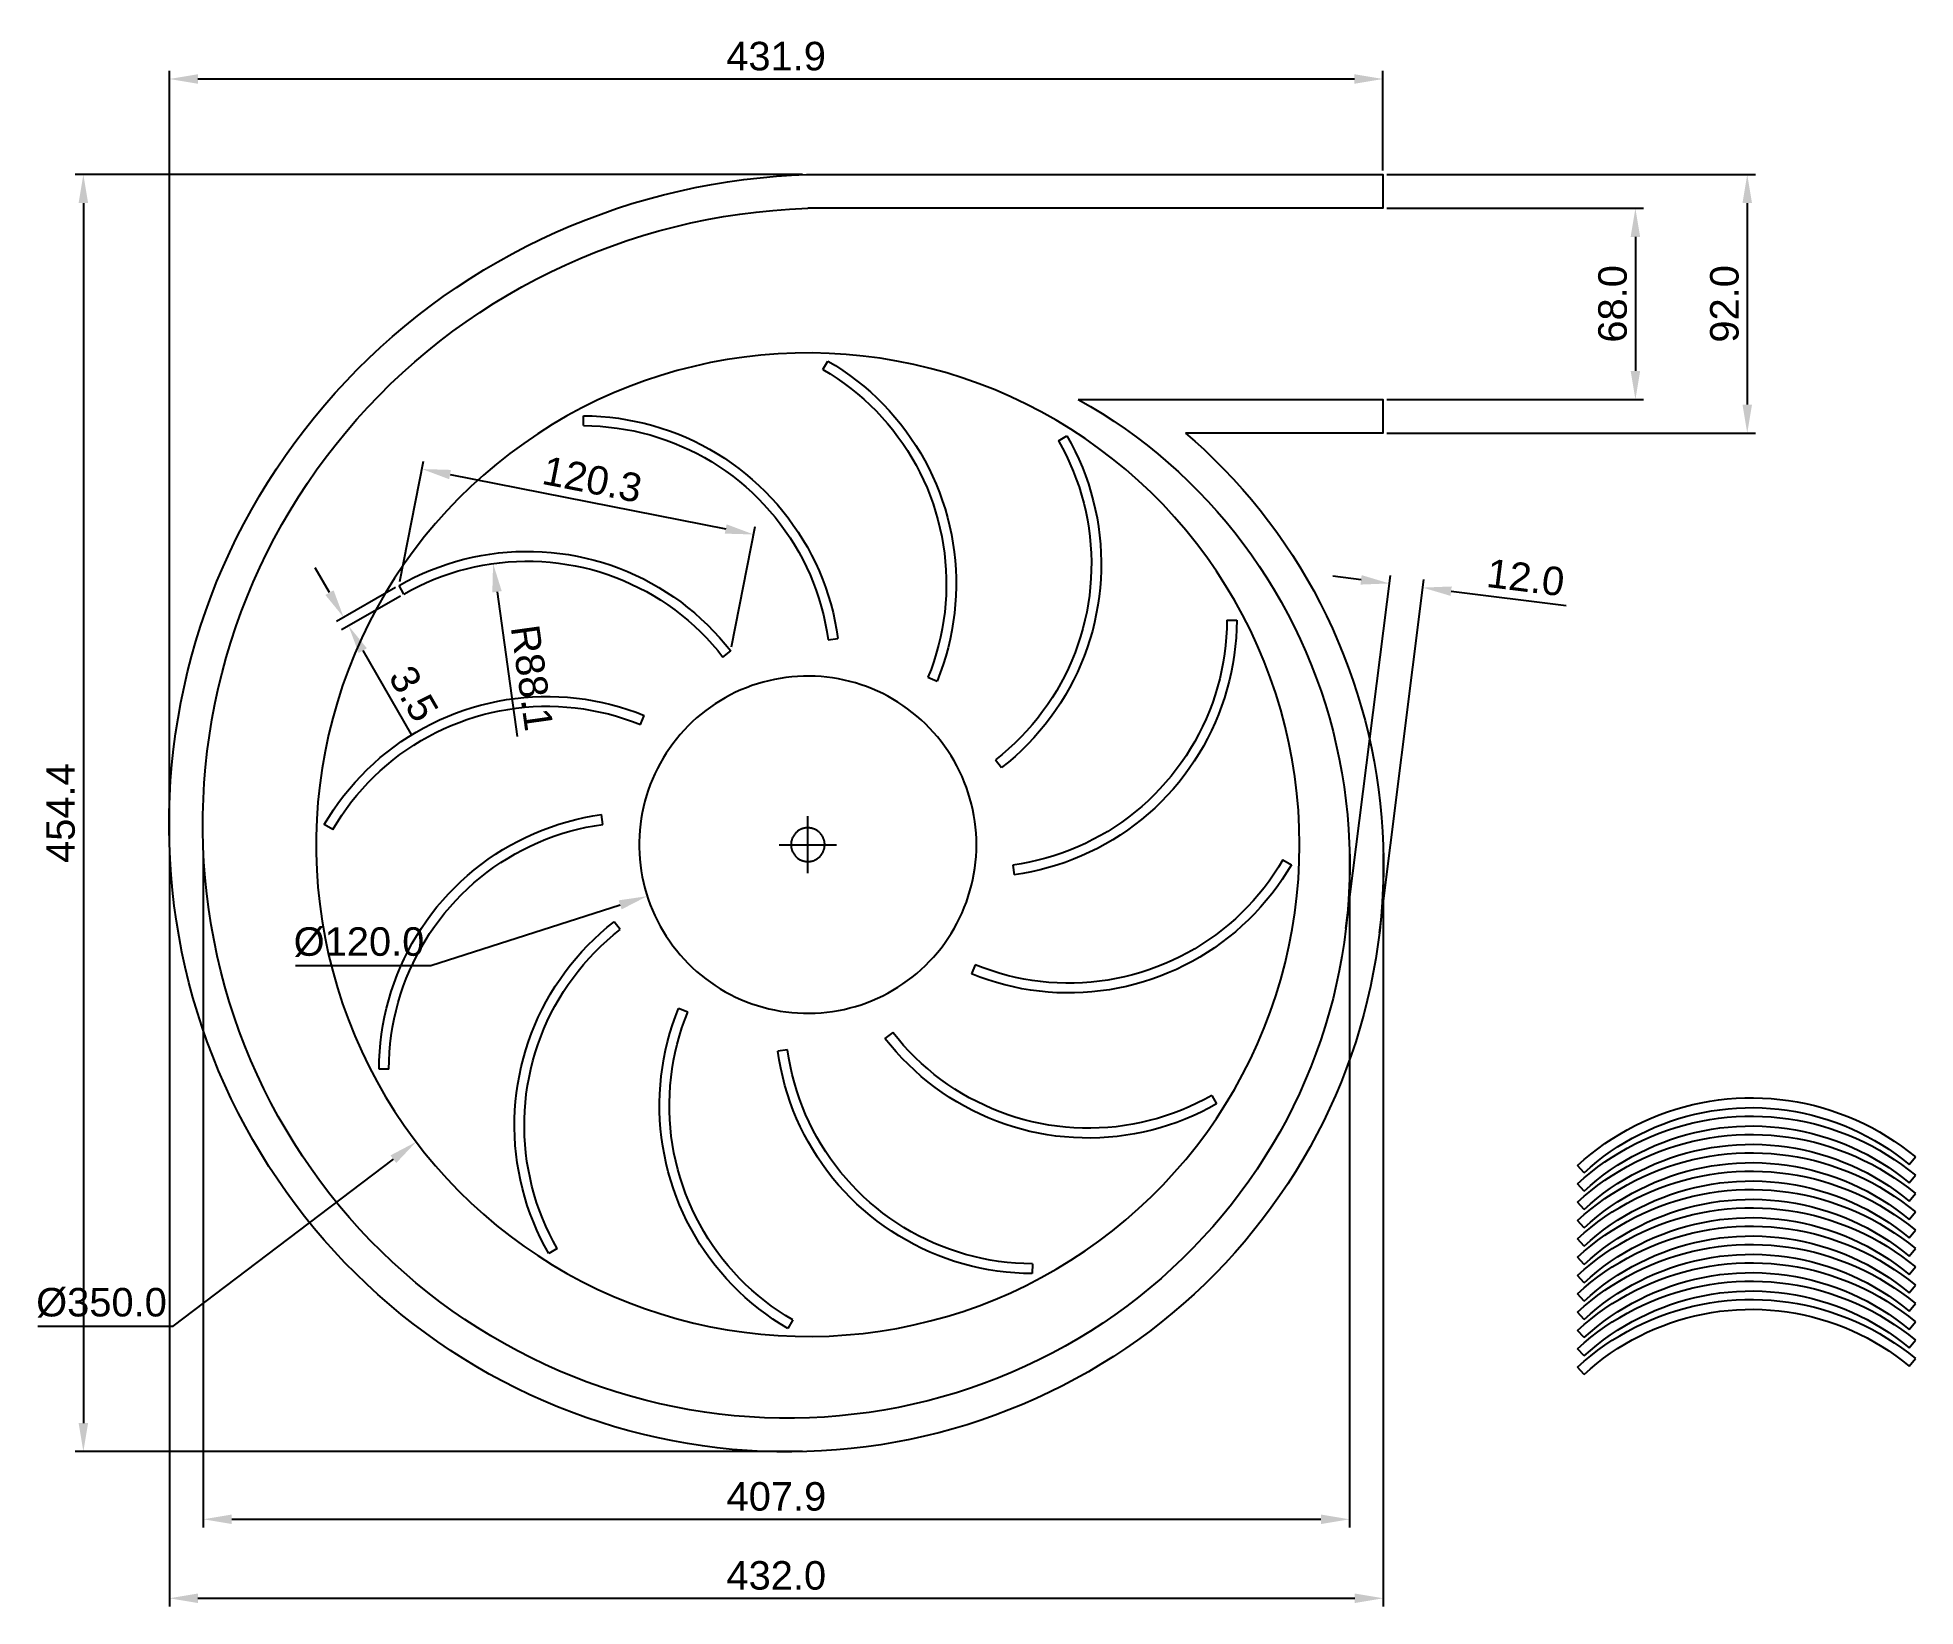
# Model space of a CAD drawing. Header units: millimetres. Extents: x -274 to 394, y -271 to 287.
import ezdxf

# ---------------------------------------------------------------- set-up
doc = ezdxf.new("R2010")
doc.units = ezdxf.units.MM
for name, color, linetype, true_color in [('Chicane', 96, 'Continuous', 0x007f00), ('cotes', 18, 'Continuous', 0x000000), ('Rotor', 5, 'Continuous', 0x0000ff)]:
    doc.layers.add(name, color=color, linetype=linetype, true_color=true_color)
doc.styles.add('Arial Normal', font='arial.ttf')
doc.dimstyles.new('Millimeter Large', dxfattribs={"dimscale": 2.9, "dimtxt": 3.5, "dimasz": 3.5, "dimexe": 1, "dimexo": 0.5, "dimgap": 1, "dimtad": 1, "dimtoh": 1, "dimdec": 1, "dimzin": 1, "dimdsep": 46, "dimtxsty": 'Arial Normal', "dimcen": 3.5, "dimadec": 0, "dimazin": 1, "dimtfac": 1, "dimtdec": 4, "dimtix": 1, "dimtofl": 0, "dimtmove": 1, "dimatfit": 3, "dimfxl": 1, "dimtolj": 1, "dimtzin": 1, "dimarcsym": 0})

msp = doc.modelspace()

# ---------------------------------------------------------------- blocks, each defined once
blk = doc.blocks.new('*D1')
at = {"layer": 'cotes', "color": 0, "lineweight": -2}
for p, q in [((-1.94, 238.45), (-260.73, 238.45)), ((-257.83, 228.3), (-257.83, -205.83)), ((-1.94, -215.98), (-260.73, -215.98))]:
    blk.add_line(p, q, dxfattribs=at)
at = {"layer": 'cotes', "color": 0}
for points in [[(-256.14, 228.3), (-259.52, 228.3), (-257.83, 238.45)], [(-259.52, -205.83), (-256.14, -205.83), (-257.83, -215.98)]]:
    blk.add_solid(points, dxfattribs=at)
at = {"layer": 'Defpoints', "color": 0}
for p in [(-0.49, 238.45), (-257.83, -215.98), (-0.49, -215.98)]:
    blk.add_point(p, dxfattribs=at)
at = {"layer": 'cotes', "color": 0, "insert": (-265.89, 11.23), "char_height": 10.15, "attachment_point": 5, "rotation": 90, "style": 'Arial Normal'}
blk.add_mtext('\\A1;454.4', dxfattribs=at)
blk = doc.blocks.new('*D2')
at = {"layer": 'cotes', "color": 0}
for p, q in [((0, -10.15), (0, 10.15)), ((-10.15, 0), (10.15, 0))]:
    blk.add_line(p, q, dxfattribs=at)
at = {"layer": 'cotes', "color": 0, "lineweight": -2}
for p, q in [((-225.86, -171.36), (-147.5, -111.91)), ((-273.98, -171.36), (-225.86, -171.36))]:
    blk.add_line(p, q, dxfattribs=at)
at = {"layer": 'cotes', "color": 0}
blk.add_solid([(-146.48, -113.26), (-148.53, -110.56), (-139.42, -105.77)], dxfattribs=at)
at = {"layer": 'Defpoints', "color": 0}
for p in [(139.42, 105.77), (-139.42, -105.77)]:
    blk.add_point(p, dxfattribs=at)
at = {"layer": 'cotes', "color": 0, "insert": (-251.37, -162.99), "char_height": 10.15, "attachment_point": 5, "style": 'Arial Normal'}
blk.add_mtext('\\A1;%%c350.0', dxfattribs=at)
blk = doc.blocks.new('*D3')
at = {"layer": 'cotes', "color": 0}
for p, q in [((0, -10.15), (0, 10.15)), ((-10.15, 0), (10.15, 0))]:
    blk.add_line(p, q, dxfattribs=at)
at = {"layer": 'cotes', "color": 0, "lineweight": -2}
for p, q in [((-134.22, -43.01), (-66.8, -21.41)), ((-182.34, -43.01), (-134.22, -43.01))]:
    blk.add_line(p, q, dxfattribs=at)
at = {"layer": 'cotes', "color": 0}
blk.add_solid([(-66.29, -23.02), (-67.32, -19.8), (-57.14, -18.31)], dxfattribs=at)
at = {"layer": 'Defpoints', "color": 0}
for p in [(57.14, 18.31), (-57.14, -18.31)]:
    blk.add_point(p, dxfattribs=at)
at = {"layer": 'cotes', "color": 0, "insert": (-159.73, -34.65), "char_height": 10.15, "attachment_point": 5, "style": 'Arial Normal'}
blk.add_mtext('\\A1;%%c120.0', dxfattribs=at)
blk = doc.blocks.new('*D4')
at = {"layer": 'cotes', "color": 0, "lineweight": -2}
for p, q in [((196.87, 94.24), (186.8, 95.51)), ((191.51, -29.81), (207.3, 95.85)), ((203.42, -31.31), (219.21, 94.36)), ((228.92, 90.21), (269.89, 85.07))]:
    blk.add_line(p, q, dxfattribs=at)
at = {"layer": 'cotes', "color": 0}
for points in [[(196.66, 92.56), (197.08, 95.92), (206.94, 92.97)], [(229.13, 91.89), (228.71, 88.54), (218.85, 91.48)]]:
    blk.add_solid(points, dxfattribs=at)
at = {"layer": 'Defpoints', "color": 0}
for p in [(218.85, 91.48), (191.33, -31.25), (203.24, -32.75)]:
    blk.add_point(p, dxfattribs=at)
at = {"layer": 'cotes', "color": 0, "insert": (255.45, 95.03), "char_height": 10.15, "attachment_point": 5, "rotation": 352.83894, "style": 'Arial Normal'}
blk.add_mtext('\\A1;12.0', dxfattribs=at)
blk = doc.blocks.new('*D5')
at = {"layer": 'cotes', "color": 0, "lineweight": -2}
for p, q in [((-215.15, -3.09), (-215.15, -242.95)), ((192.76, -2.94), (192.76, -242.95)), ((-205, -240.05), (182.61, -240.05))]:
    blk.add_line(p, q, dxfattribs=at)
at = {"layer": 'cotes', "color": 0}
for points in [[(-205, -238.36), (-205, -241.74), (-215.15, -240.05)], [(182.61, -241.74), (182.61, -238.36), (192.76, -240.05)]]:
    blk.add_solid(points, dxfattribs=at)
at = {"layer": 'Defpoints', "color": 0}
for p in [(-215.15, -1.64), (192.76, -1.49), (192.76, -240.05)]:
    blk.add_point(p, dxfattribs=at)
at = {"layer": 'cotes', "color": 0, "insert": (-11.19, -231.97), "char_height": 10.15, "attachment_point": 5, "style": 'Arial Normal'}
blk.add_mtext('\\A1;407.9', dxfattribs=at)
blk = doc.blocks.new('*D6')
at = {"layer": 'cotes', "color": 0, "lineweight": -2}
for p, q in [((206.09, 238.45), (337.21, 238.45)), ((334.31, 228.3), (334.31, 156.6)), ((206.09, 146.45), (337.21, 146.45))]:
    blk.add_line(p, q, dxfattribs=at)
at = {"layer": 'cotes', "color": 0}
for points in [[(336, 228.3), (332.62, 228.3), (334.31, 238.45)], [(332.62, 156.6), (336, 156.6), (334.31, 146.45)]]:
    blk.add_solid(points, dxfattribs=at)
at = {"layer": 'Defpoints', "color": 0}
for p in [(204.64, 238.45), (204.64, 146.45), (334.31, 146.45)]:
    blk.add_point(p, dxfattribs=at)
at = {"layer": 'cotes', "color": 0, "insert": (326.23, 192.45), "char_height": 10.15, "attachment_point": 5, "rotation": 90, "style": 'Arial Normal'}
blk.add_mtext('\\A1;92.0', dxfattribs=at)
blk = doc.blocks.new('*D7')
at = {"layer": 'cotes', "color": 0, "lineweight": -2}
for p, q in [((206.09, 226.45), (297.41, 226.45)), ((294.51, 216.3), (294.51, 168.6)), ((206.09, 158.45), (297.41, 158.45))]:
    blk.add_line(p, q, dxfattribs=at)
at = {"layer": 'cotes', "color": 0}
for points in [[(296.2, 216.3), (292.82, 216.3), (294.51, 226.45)], [(292.82, 168.6), (296.2, 168.6), (294.51, 158.45)]]:
    blk.add_solid(points, dxfattribs=at)
at = {"layer": 'Defpoints', "color": 0}
for p in [(204.64, 226.45), (204.64, 158.45), (294.51, 158.45)]:
    blk.add_point(p, dxfattribs=at)
at = {"layer": 'cotes', "color": 0, "insert": (286.43, 192.45), "char_height": 10.15, "attachment_point": 5, "rotation": 90, "style": 'Arial Normal'}
blk.add_mtext('\\A1;68.0', dxfattribs=at)
blk = doc.blocks.new('*D8')
at = {"layer": 'cotes', "color": 0, "lineweight": -2}
for p, q in [((-145.2, 93.64), (-136.74, 136.52)), ((-127.35, 131.71), (-29.23, 112.35)), ((-27.17, 70.36), (-18.71, 113.23))]:
    blk.add_line(p, q, dxfattribs=at)
at = {"layer": 'cotes', "color": 0}
for points in [[(-127.02, 133.37), (-127.67, 130.05), (-137.3, 133.67)], [(-29.56, 110.69), (-28.9, 114.01), (-19.27, 110.39)]]:
    blk.add_solid(points, dxfattribs=at)
at = {"layer": 'Defpoints', "color": 0}
for p in [(-19.27, 110.39), (-145.48, 92.22), (-27.45, 68.94)]:
    blk.add_point(p, dxfattribs=at)
at = {"layer": 'cotes', "color": 0, "insert": (-76.72, 129.96), "char_height": 10.15, "attachment_point": 5, "rotation": 348.84157, "style": 'Arial Normal'}
blk.add_mtext('\\A1;120.3', dxfattribs=at)
blk = doc.blocks.new('*D9')
at = {"layer": 'cotes', "color": 0, "lineweight": -2}
for p, q in [((-170.25, 89.7), (-175.3, 98.5)), ((-146.74, 91.5), (-167.71, 79.46)), ((-144.99, 88.46), (-165.96, 76.42)), ((-158.39, 69.06), (-141.22, 39.17))]:
    blk.add_line(p, q, dxfattribs=at)
at = {"layer": 'cotes', "color": 0}
for points in [[(-171.71, 88.86), (-168.78, 90.54), (-165.19, 80.9)], [(-156.93, 69.91), (-159.86, 68.22), (-163.45, 77.87)]]:
    blk.add_solid(points, dxfattribs=at)
at = {"layer": 'Defpoints', "color": 0}
for p in [(-145.48, 92.22), (-143.74, 89.19), (-163.45, 77.87)]:
    blk.add_point(p, dxfattribs=at)
at = {"layer": 'cotes', "color": 0, "insert": (-140.27, 53.74), "char_height": 10.15, "attachment_point": 5, "rotation": 299.87012, "style": 'Arial Normal'}
blk.add_mtext('\\A1;3.5', dxfattribs=at)
blk = doc.blocks.new('*D10')
at = {"layer": 'cotes', "color": 0, "lineweight": -2}
blk.add_line((-110.62, 90), (-103.44, 38.52), dxfattribs=at)
at = {"layer": 'cotes', "color": 0}
blk.add_solid([(-108.94, 90.23), (-112.29, 89.76), (-112.02, 100.05)], dxfattribs=at)
at = {"layer": 'Defpoints', "color": 0}
for p in [(-112.02, 100.05), (-99.84, 12.76)]:
    blk.add_point(p, dxfattribs=at)
at = {"layer": 'cotes', "color": 0, "insert": (-98.19, 59.38), "char_height": 10.15, "attachment_point": 5, "rotation": 277.94122, "style": 'Arial Normal'}
blk.add_mtext('\\A1;R88.1', dxfattribs=at)
blk = doc.blocks.new('*D11')
at = {"layer": 'cotes', "color": 0, "lineweight": -2}
for p, q in [((-227.23, 1.89), (-227.23, 275.37)), ((204.64, 239.9), (204.64, 275.37)), ((-217.08, 272.47), (194.49, 272.47))]:
    blk.add_line(p, q, dxfattribs=at)
at = {"layer": 'cotes', "color": 0}
for points in [[(-217.08, 274.16), (-217.08, 270.78), (-227.23, 272.47)], [(194.49, 270.78), (194.49, 274.16), (204.64, 272.47)]]:
    blk.add_solid(points, dxfattribs=at)
at = {"layer": 'Defpoints', "color": 0}
for p in [(204.64, 272.47), (204.64, 238.45), (-227.23, 0.44)]:
    blk.add_point(p, dxfattribs=at)
at = {"layer": 'cotes', "color": 0, "insert": (-11.3, 280.55), "char_height": 10.15, "attachment_point": 5, "style": 'Arial Normal'}
blk.add_mtext('\\A1;431.9', dxfattribs=at)
blk = doc.blocks.new('*D12')
at = {"layer": 'cotes', "color": 0, "lineweight": -2}
for p, q in [((-227.23, -1.01), (-227.23, -271.06)), ((204.77, -3.17), (204.77, -271.06)), ((-217.08, -268.16), (194.62, -268.16))]:
    blk.add_line(p, q, dxfattribs=at)
at = {"layer": 'cotes', "color": 0}
for points in [[(-217.08, -266.47), (-217.08, -269.85), (-227.23, -268.16)], [(194.62, -269.85), (194.62, -266.47), (204.77, -268.16)]]:
    blk.add_solid(points, dxfattribs=at)
at = {"layer": 'Defpoints', "color": 0}
for p in [(-227.23, 0.44), (204.77, -1.72), (204.77, -268.16)]:
    blk.add_point(p, dxfattribs=at)
at = {"layer": 'cotes', "color": 0, "insert": (-11.23, -260.08), "char_height": 10.15, "attachment_point": 5, "style": 'Arial Normal'}
blk.add_mtext('\\A1;432.0', dxfattribs=at)

# ---------------------------------------------------------------- dimensions: what is measured, and where the dimension line sits
at = {"layer": 'cotes'}
for base, p1, p2, picture, middle in [((204.64, 272.47), (-227.23, 0.44), (204.64, 238.45), '*D11', (-11.3, 280.55)), ((204.77, -268.16), (-227.23, 0.44), (204.77, -1.72), '*D12', (-11.23, -260.08)), ((192.76, -240.05), (-215.15, -1.64), (192.76, -1.49), '*D5', (-11.19, -231.97))]:
    dim = msp.add_linear_dim(base=base, p1=p1, p2=p2, dimstyle='Millimeter Large', override={"dimscale": 2.9, "dimtxt": 3.5, "dimasz": 3.5, "dimexe": 1, "dimexo": 0.5, "dimgap": 1, "dimtad": 1, "dimtih": 0, "dimtoh": 0, "dimdec": 1, "dimzin": 1, "dimtxsty": 'Arial Normal', "dimsah": 0, "dimcen": 3.5, "dimazin": 1, "dimtix": 0, "dimtmove": 0, "dimtzin": 1}, dxfattribs=at)
    dim.commit()
    dim.dimension.update_dxf_attribs({"geometry": picture, "text_midpoint": middle})
for base, p1, p2, angle, picture, middle in [((-257.83, -215.98), (-0.49, 238.45), (-0.49, -215.98), 90, '*D1', (-265.89, 11.23)), ((334.31, 146.45), (204.64, 238.45), (204.64, 146.45), 90, '*D6', (326.23, 192.45)), ((294.51, 158.45), (204.64, 226.45), (204.64, 158.45), 90, '*D7', (286.43, 192.45)), ((-19.27, 110.39), (-145.48, 92.22), (-27.45, 68.94), 348.84157, '*D8', (-76.72, 129.96)), ((218.85, 91.48), (191.33, -31.25), (203.24, -32.75), 352.83894, '*D4', (255.45, 95.03)), ((-163.45, 77.87), (-145.48, 92.22), (-143.74, 89.19), 299.87012, '*D9', (-140.27, 53.74))]:
    dim = msp.add_linear_dim(base=base, p1=p1, p2=p2, angle=angle, dimstyle='Millimeter Large', override={"dimscale": 2.9, "dimtxt": 3.5, "dimasz": 3.5, "dimexe": 1, "dimexo": 0.5, "dimgap": 1, "dimtad": 1, "dimtih": 0, "dimtoh": 0, "dimdec": 1, "dimzin": 1, "dimtxsty": 'Arial Normal', "dimsah": 0, "dimcen": 3.5, "dimazin": 1, "dimtix": 0, "dimtmove": 0, "dimtzin": 1}, dxfattribs=at)
    dim.commit()
    dim.dimension.update_dxf_attribs({"geometry": picture, "text_midpoint": middle})
for p1, p2, picture, middle in [((139.42, 105.77), (-139.42, -105.77), '*D2', (-225.86, -171.36)), ((57.14, 18.31), (-57.14, -18.31), '*D3', (-134.22, -43.01))]:
    dim = msp.add_diameter_dim_2p(p1=p1, p2=p2, dimstyle='Millimeter Large', override={"dimscale": 2.9, "dimasz": 3.5, "dimtad": 1, "dimtih": 0, "dimtoh": 1, "dimlfac": 1, "dimtxsty": 'Arial Normal', "dimsah": 0}, dxfattribs=at)
    dim.commit()
    dim.dimension.update_dxf_attribs({"geometry": picture, "text_midpoint": middle, "dimtype": 163})
dim = msp.add_radius_dim(center=(-99.84, 12.76), mpoint=(-112.02, 100.05), dimstyle='Millimeter Large', override={"dimscale": 2.9, "dimasz": 3.5, "dimtad": 1, "dimtih": 0, "dimtoh": 1, "dimlfac": 1, "dimtxsty": 'Arial Normal', "dimsah": 0}, dxfattribs=at)
dim.commit()
dim.dimension.update_dxf_attribs({"geometry": '*D10', "text_midpoint": (-106.19, 58.27), "dimtype": 164})

# ---------------------------------------------------------------- linework, layer by layer
at = {"layer": 'Chicane'}
for points in [[(134.42, 146.45), (137.73, 143.55), (140.98, 140.59), (144.52, 137.2), (147.97, 133.73), (151.35, 130.18), (154.63, 126.53), (157.83, 122.81), (160.94, 119), (163.96, 115.12), (166.88, 111.16), (169.7, 107.12), (172.43, 103.01), (175.06, 98.83), (177.59, 94.59), (180.02, 90.28), (182.34, 85.9), (184.55, 81.48), (186.66, 76.99), (188.66, 72.45), (190.55, 67.85), (192.32, 63.21), (193.98, 58.53), (195.53, 53.79), (196.96, 49.01), (198.28, 44.21), (199.47, 39.37), (200.55, 34.48), (201.51, 29.57), (202.35, 24.64), (203.07, 19.69), (203.67, 14.71), (204.14, 9.72), (204.5, 4.7), (204.73, -0.31), (204.83, -5.35), (204.82, -10.38), (204.67, -15.42), (204.41, -20.45), (204.02, -25.49), (203.51, -30.51), (202.87, -35.53), (202.11, -40.53), (201.22, -45.52), (200.22, -50.49), (199.09, -55.44), (197.83, -60.35), (196.46, -65.25), (194.96, -70.12), (193.35, -74.94), (191.61, -79.73), (189.76, -84.48), (187.78, -89.19), (185.7, -93.85), (183.5, -98.46), (181.17, -103.03), (178.74, -107.54), (176.2, -111.98), (173.54, -116.37), (170.77, -120.7), (167.9, -124.96), (164.92, -129.15), (161.84, -133.27), (158.65, -137.32), (155.36, -141.29), (151.98, -145.18), (148.49, -148.99), (144.91, -152.72), (141.24, -156.36), (137.47, -159.91), (133.62, -163.37), (129.68, -166.74), (125.65, -170.01), (121.54, -173.19), (117.35, -176.27), (113.08, -179.25), (108.74, -182.12), (104.32, -184.89), (99.84, -187.54), (95.28, -190.1), (90.65, -192.54), (85.97, -194.87), (81.24, -197.08), (76.43, -199.18), (71.58, -201.16), (66.68, -203.02), (61.73, -204.77), (56.73, -206.39), (51.68, -207.89), (46.61, -209.27), (41.5, -210.52), (36.34, -211.65), (31.16, -212.65), (25.95, -213.53), (20.73, -214.27), (15.47, -214.89), (10.2, -215.38), (4.91, -215.75), (-0.38, -215.98), (-5.69, -216.08), (-11, -216.05), (-16.31, -215.89), (-21.62, -215.6), (-26.93, -215.18), (-32.23, -214.63), (-37.52, -213.94), (-42.79, -213.13), (-48.05, -212.19), (-53.28, -211.11), (-58.5, -209.91), (-63.68, -208.58), (-68.85, -207.12), (-73.97, -205.53), (-79.05, -203.82), (-84.09, -201.98), (-89.1, -200.02), (-94.06, -197.93), (-98.97, -195.72), (-103.82, -193.39), (-108.63, -190.93), (-113.38, -188.36), (-118.06, -185.67), (-122.67, -182.86), (-127.23, -179.94), (-131.71, -176.9), (-136.12, -173.75), (-140.45, -170.5), (-144.72, -167.13), (-148.89, -163.65), (-152.99, -160.08), (-156.99, -156.4), (-160.91, -152.62), (-164.74, -148.75), (-168.47, -144.77), (-172.11, -140.71), (-175.65, -136.55), (-179.09, -132.3), (-182.43, -127.96), (-185.66, -123.55), (-188.79, -119.04), (-191.8, -114.47), (-194.71, -109.81), (-197.5, -105.08), (-200.18, -100.28), (-202.74, -95.41), (-205.18, -90.47), (-207.5, -85.48), (-209.7, -80.42), (-211.78, -75.31), (-213.73, -70.14), (-215.55, -64.93), (-217.25, -59.66), (-218.82, -54.35), (-220.26, -49.01), (-221.57, -43.63), (-222.75, -38.2), (-223.79, -32.74), (-224.7, -27.26), (-225.48, -21.76), (-226.12, -16.23), (-226.62, -10.69), (-226.99, -5.13), (-227.23, 0.44), (-227.32, 6.03), (-227.28, 11.61), (-227.1, 17.2), (-226.79, 22.79), (-226.34, 28.37), (-225.75, 33.94), (-225.02, 39.5), (-224.15, 45.05), (-223.15, 50.58), (-222.01, 56.08), (-220.74, 61.56), (-219.33, 67.01), (-217.78, 72.43), (-216.1, 77.82), (-214.29, 83.16), (-212.35, 88.46), (-210.28, 93.72), (-208.07, 98.93), (-205.74, 104.09), (-203.28, 109.18), (-200.69, 114.23), (-197.97, 119.21), (-195.14, 124.13), (-192.18, 128.97), (-189.1, 133.76), (-185.9, 138.47), (-182.58, 143.09), (-179.15, 147.64), (-175.61, 152.11), (-171.95, 156.5), (-168.18, 160.79), (-164.32, 164.99), (-160.34, 169.1), (-156.26, 173.11), (-152.07, 177.03), (-147.8, 180.85), (-143.42, 184.56), (-138.95, 188.16), (-134.39, 191.66), (-129.75, 195.05), (-125.01, 198.32), (-120.2, 201.48), (-115.3, 204.53), (-110.33, 207.45), (-105.28, 210.25), (-100.16, 212.93), (-94.98, 215.49), (-89.73, 217.91), (-84.41, 220.22), (-79.04, 222.39), (-73.61, 224.43), (-68.14, 226.33), (-62.61, 228.11), (-57.03, 229.75), (-51.41, 231.25), (-45.76, 232.61), (-40.06, 233.84), (-34.33, 234.93), (-28.58, 235.87), (-22.81, 236.68), (-17, 237.34), (-11.18, 237.86), (-5.84, 238.22), (-0.49, 238.45)], [(-0.49, 238.45), (204.64, 238.45), (204.64, 226.45), (0, 226.46)], [(96.2, 158.45), (100.63, 155.91), (104.78, 153.38), (108.86, 150.74), (112.89, 147.98), (116.84, 145.12), (120.72, 142.16), (124.52, 139.09), (128.25, 135.92), (131.9, 132.65), (135.46, 129.28), (138.94, 125.81), (142.33, 122.26), (145.62, 118.61), (148.83, 114.87), (151.93, 111.04), (154.94, 107.14), (157.85, 103.15), (160.66, 99.08), (163.36, 94.93), (165.95, 90.71), (168.43, 86.42), (170.81, 82.07), (173.07, 77.64), (175.22, 73.16), (177.25, 68.61), (179.16, 64.01), (180.95, 59.36), (182.62, 54.66), (184.17, 49.91), (185.6, 45.11), (186.9, 40.28), (188.07, 35.41), (189.12, 30.5), (190.04, 25.57), (190.83, 20.6), (191.49, 15.62), (192.02, 10.61), (192.42, 5.58), (192.69, 0.55), (192.82, -4.5), (192.83, -9.56), (192.7, -14.62), (192.43, -19.67), (192.04, -24.73), (191.51, -29.78), (190.85, -34.81), (190.06, -39.84), (189.13, -44.84), (188.07, -49.82), (186.89, -54.78), (185.57, -59.71), (184.12, -64.61), (182.54, -69.48), (180.83, -74.3), (178.99, -79.09), (177.03, -83.83), (174.94, -88.52), (172.73, -93.15), (170.4, -97.74), (167.94, -102.26), (165.36, -106.72), (162.67, -111.12), (159.86, -115.45), (156.93, -119.71), (153.89, -123.89), (150.73, -128), (147.47, -132.03), (144.1, -135.97), (140.62, -139.83), (137.05, -143.6), (133.37, -147.28), (129.59, -150.86), (125.71, -154.35), (121.74, -157.73), (117.68, -161.02), (113.53, -164.2), (109.3, -167.27), (104.98, -170.23), (100.58, -173.08), (96.11, -175.82), (91.56, -178.44), (86.94, -180.95), (82.25, -183.33), (77.49, -185.6), (72.68, -187.74), (67.8, -189.75), (62.87, -191.64), (57.88, -193.4), (52.85, -195.03), (47.77, -196.53), (42.65, -197.89), (37.49, -199.13), (32.29, -200.22), (27.07, -201.19), (21.81, -202.01), (16.53, -202.7), (11.23, -203.25), (5.91, -203.66), (0.58, -203.94), (-4.77, -204.07), (-10.12, -204.06), (-15.47, -203.91), (-20.82, -203.63), (-26.17, -203.2), (-31.51, -202.63), (-36.83, -201.92), (-42.14, -201.07), (-47.44, -200.08), (-52.71, -198.95), (-57.95, -197.68), (-63.16, -196.28), (-68.34, -194.73), (-73.48, -193.05), (-78.58, -191.24), (-83.63, -189.28), (-88.64, -187.2), (-93.59, -184.98), (-98.49, -182.63), (-103.33, -180.16), (-108.11, -177.55), (-112.82, -174.82), (-117.47, -171.96), (-122.04, -168.98), (-126.53, -165.87), (-130.95, -162.65), (-135.28, -159.31), (-139.53, -155.85), (-143.69, -152.28), (-147.76, -148.6), (-151.74, -144.81), (-155.62, -140.92), (-159.39, -136.92), (-163.07, -132.82), (-166.64, -128.62), (-170.1, -124.32), (-173.45, -119.93), (-176.69, -115.45), (-179.81, -110.89), (-182.81, -106.24), (-185.69, -101.5), (-188.45, -96.69), (-191.09, -91.81), (-193.6, -86.85), (-195.98, -81.83), (-198.23, -76.74), (-200.35, -71.58), (-202.33, -66.37), (-204.18, -61.11), (-205.89, -55.79), (-207.46, -50.43), (-208.89, -45.02), (-210.18, -39.57), (-211.33, -34.09), (-212.34, -28.57), (-213.2, -23.02), (-213.91, -17.45), (-214.49, -11.85), (-214.91, -6.24), (-215.19, -0.61), (-215.32, 5.03), (-215.3, 10.67), (-215.13, 16.32), (-214.82, 21.96), (-214.36, 27.6), (-213.74, 33.23), (-212.99, 38.85), (-212.08, 44.45), (-211.03, 50.03), (-209.82, 55.59), (-208.48, 61.11), (-206.98, 66.61), (-205.35, 72.06), (-203.57, 77.48), (-201.64, 82.85), (-199.57, 88.18), (-197.37, 93.45), (-195.02, 98.67), (-192.54, 103.83), (-189.91, 108.93), (-187.16, 113.96), (-184.27, 118.92), (-181.25, 123.81), (-178.1, 128.63), (-174.82, 133.36), (-171.41, 138.01), (-167.88, 142.57), (-164.23, 147.04), (-160.47, 151.41), (-156.58, 155.7), (-152.58, 159.88), (-148.47, 163.95), (-144.25, 167.93), (-139.92, 171.79), (-135.49, 175.54), (-130.96, 179.18), (-126.33, 182.7), (-121.61, 186.1), (-116.79, 189.38), (-111.89, 192.54), (-106.9, 195.56), (-101.83, 198.46), (-96.68, 201.23), (-91.46, 203.86), (-86.16, 206.36), (-80.8, 208.72), (-75.37, 210.94), (-69.88, 213.02), (-64.33, 214.95), (-58.73, 216.75), (-53.09, 218.39), (-47.39, 219.89), (-41.65, 221.24), (-35.88, 222.44), (-30.07, 223.49), (-24.23, 224.38), (-18.36, 225.13), (-12.47, 225.72), (-6.56, 226.15), (0, 226.46)], [(96.2, 158.45), (204.64, 158.45), (204.64, 146.45), (134.42, 146.45)]]:
    msp.add_lwpolyline(points, dxfattribs=at)
at = {"layer": 'Rotor'}
for points in [[(175, 0), (174.89, 6.07), (174.58, 12.14), (174.05, 18.19), (173.32, 24.22), (172.37, 30.22), (171.22, 36.19), (169.86, 42.11), (168.3, 47.98), (166.53, 53.79), (164.56, 59.54), (162.4, 65.21), (160.03, 70.81), (157.48, 76.32), (154.74, 81.74), (151.81, 87.06), (148.69, 92.28), (145.4, 97.38), (141.93, 102.37), (138.3, 107.23), (134.49, 111.97), (130.52, 116.57), (126.4, 121.03), (122.12, 125.34), (117.7, 129.51), (113.13, 133.51), (108.43, 137.36), (103.6, 141.04), (98.64, 144.55), (93.56, 147.89), (88.38, 151.05), (83.08, 154.02), (77.68, 156.81), (72.19, 159.41), (66.62, 161.82), (60.96, 164.04), (55.23, 166.06), (49.44, 167.87), (43.58, 169.49), (37.67, 170.9), (31.72, 172.1), (25.72, 173.1), (19.7, 173.89), (13.65, 174.47), (7.59, 174.84), (1.52, 174.99), (-4.56, 174.94), (-10.62, 174.68), (-16.68, 174.2), (-22.72, 173.52), (-28.73, 172.63), (-34.7, 171.53), (-40.63, 170.22), (-46.51, 168.71), (-52.34, 166.99), (-58.11, 165.07), (-63.8, 162.96), (-69.42, 160.64), (-74.95, 158.14), (-80.39, 155.44), (-85.74, 152.56), (-90.98, 149.49), (-96.12, 146.24), (-101.13, 142.82), (-106.03, 139.22), (-110.8, 135.46), (-115.43, 131.53), (-119.93, 127.44), (-124.28, 123.21), (-128.48, 118.82), (-132.53, 114.29), (-136.41, 109.62), (-140.14, 104.82), (-143.69, 99.89), (-147.07, 94.84), (-150.27, 89.68), (-153.3, 84.41), (-156.13, 79.04), (-158.78, 73.58), (-161.24, 68.02), (-163.5, 62.38), (-165.57, 56.67), (-167.44, 50.89), (-169.1, 45.05), (-170.56, 39.15), (-171.82, 33.21), (-172.87, 27.23), (-173.71, 21.21), (-174.34, 15.17), (-174.76, 9.11), (-174.97, 3.04), (-174.97, -3.04), (-174.76, -9.11), (-174.34, -15.17), (-173.71, -21.21), (-172.87, -27.23), (-171.82, -33.21), (-170.56, -39.15), (-169.1, -45.05), (-167.44, -50.89), (-165.57, -56.67), (-163.5, -62.38), (-161.24, -68.02), (-158.78, -73.58), (-156.13, -79.04), (-153.3, -84.41), (-150.27, -89.68), (-147.07, -94.84), (-143.69, -99.89), (-140.14, -104.82), (-136.41, -109.62), (-132.53, -114.29), (-128.48, -118.82), (-124.28, -123.21), (-119.93, -127.44), (-115.43, -131.53), (-110.8, -135.46), (-106.03, -139.22), (-101.13, -142.82), (-96.12, -146.24), (-90.98, -149.49), (-85.74, -152.56), (-80.39, -155.44), (-74.95, -158.14), (-69.42, -160.64), (-63.8, -162.96), (-58.11, -165.07), (-52.34, -166.99), (-46.51, -168.71), (-40.63, -170.22), (-34.7, -171.53), (-28.73, -172.63), (-22.72, -173.52), (-16.68, -174.2), (-10.62, -174.68), (-4.56, -174.94), (1.52, -174.99), (7.59, -174.84), (13.65, -174.47), (19.7, -173.89), (25.72, -173.1), (31.72, -172.1), (37.67, -170.9), (43.58, -169.49), (49.44, -167.87), (55.23, -166.06), (60.96, -164.04), (66.62, -161.82), (72.19, -159.41), (77.68, -156.81), (83.08, -154.02), (88.38, -151.05), (93.56, -147.89), (98.64, -144.55), (103.6, -141.04), (108.43, -137.36), (113.13, -133.51), (117.7, -129.51), (122.12, -125.34), (126.4, -121.03), (130.52, -116.57), (134.49, -111.97), (138.3, -107.23), (141.93, -102.37), (145.4, -97.38), (148.69, -92.28), (151.81, -87.06), (154.74, -81.74), (157.48, -76.32), (160.03, -70.81), (162.4, -65.21), (164.56, -59.54), (166.53, -53.79), (168.3, -47.98), (169.86, -42.11), (171.22, -36.19), (172.37, -30.22), (173.32, -24.22), (174.05, -18.19), (174.58, -12.14), (174.89, -6.07)], [(60, 0), (59.96, 2.08), (59.86, 4.16), (59.67, 6.24), (59.42, 8.3), (59.1, 10.36), (58.7, 12.41), (58.24, 14.44), (57.7, 16.45), (57.1, 18.44), (56.42, 20.41), (55.68, 22.36), (54.87, 24.28), (53.99, 26.17), (53.05, 28.03), (52.05, 29.85), (50.98, 31.64), (49.85, 33.39), (48.66, 35.1), (47.42, 36.77), (46.11, 38.39), (44.75, 39.97), (43.34, 41.5), (41.87, 42.98), (40.35, 44.4), (38.79, 45.78), (37.18, 47.09), (35.52, 48.36), (33.82, 49.56), (32.08, 50.7), (30.3, 51.79), (28.48, 52.81), (26.63, 53.76), (24.75, 54.66), (22.84, 55.48), (20.9, 56.24), (18.94, 56.93), (16.95, 57.56), (14.94, 58.11), (12.92, 58.59), (10.87, 59.01), (8.82, 59.35), (6.75, 59.62), (4.68, 59.82), (2.6, 59.94), (0.52, 60), (-1.56, 59.98), (-3.64, 59.89), (-5.72, 59.73), (-7.79, 59.49), (-9.85, 59.19), (-11.9, 58.81), (-13.93, 58.36), (-15.95, 57.84), (-17.95, 57.25), (-19.92, 56.6), (-21.87, 55.87), (-23.8, 55.08), (-25.7, 54.22), (-27.56, 53.29), (-29.4, 52.31), (-31.19, 51.25), (-32.95, 50.14), (-34.67, 48.97), (-36.35, 47.73), (-37.99, 46.44), (-39.58, 45.1), (-41.12, 43.7), (-42.61, 42.24), (-44.05, 40.74), (-45.44, 39.18), (-46.77, 37.58), (-48.05, 35.94), (-49.26, 34.25), (-50.42, 32.52), (-51.52, 30.75), (-52.56, 28.94), (-53.53, 27.1), (-54.44, 25.23), (-55.28, 23.32), (-56.06, 21.39), (-56.77, 19.43), (-57.41, 17.45), (-57.98, 15.45), (-58.48, 13.42), (-58.91, 11.39), (-59.27, 9.33), (-59.56, 7.27), (-59.77, 5.2), (-59.92, 3.12), (-59.99, 1.04), (-59.99, -1.04), (-59.92, -3.12), (-59.77, -5.2), (-59.56, -7.27), (-59.27, -9.33), (-58.91, -11.39), (-58.48, -13.42), (-57.98, -15.45), (-57.41, -17.45), (-56.77, -19.43), (-56.06, -21.39), (-55.28, -23.32), (-54.44, -25.23), (-53.53, -27.1), (-52.56, -28.94), (-51.52, -30.75), (-50.42, -32.52), (-49.26, -34.25), (-48.05, -35.94), (-46.77, -37.58), (-45.44, -39.18), (-44.05, -40.74), (-42.61, -42.24), (-41.12, -43.7), (-39.58, -45.1), (-37.99, -46.44), (-36.35, -47.73), (-34.67, -48.97), (-32.95, -50.14), (-31.19, -51.25), (-29.4, -52.31), (-27.56, -53.29), (-25.7, -54.22), (-23.8, -55.08), (-21.87, -55.87), (-19.92, -56.6), (-17.95, -57.25), (-15.95, -57.84), (-13.93, -58.36), (-11.9, -58.81), (-9.85, -59.19), (-7.79, -59.49), (-5.72, -59.73), (-3.64, -59.89), (-1.56, -59.98), (0.52, -60), (2.6, -59.94), (4.68, -59.82), (6.75, -59.62), (8.82, -59.35), (10.87, -59.01), (12.92, -58.59), (14.94, -58.11), (16.95, -57.56), (18.94, -56.93), (20.9, -56.24), (22.84, -55.48), (24.75, -54.66), (26.63, -53.76), (28.48, -52.81), (30.3, -51.79), (32.08, -50.7), (33.82, -49.56), (35.52, -48.36), (37.18, -47.09), (38.79, -45.78), (40.35, -44.4), (41.87, -42.98), (43.34, -41.5), (44.75, -39.97), (46.11, -38.39), (47.42, -36.77), (48.66, -35.1), (49.85, -33.39), (50.98, -31.64), (52.05, -29.85), (53.05, -28.03), (53.99, -26.17), (54.87, -24.28), (55.68, -22.36), (56.42, -20.41), (57.1, -18.44), (57.7, -16.45), (58.24, -14.44), (58.7, -12.41), (59.1, -10.36), (59.42, -8.3), (59.67, -6.24), (59.86, -4.16), (59.96, -2.08)], [(6, 0), (6, 0.21), (5.99, 0.42), (5.97, 0.62), (5.94, 0.83), (5.91, 1.04), (5.87, 1.24), (5.82, 1.44), (5.77, 1.64), (5.71, 1.84), (5.64, 2.04), (5.57, 2.24), (5.49, 2.43), (5.4, 2.62), (5.31, 2.8), (5.2, 2.98), (5.1, 3.16), (4.99, 3.34), (4.87, 3.51), (4.74, 3.68), (4.61, 3.84), (4.48, 4), (4.33, 4.15), (4.19, 4.3), (4.04, 4.44), (3.88, 4.58), (3.72, 4.71), (3.55, 4.84), (3.38, 4.96), (3.21, 5.07), (3.03, 5.18), (2.85, 5.28), (2.66, 5.38), (2.48, 5.47), (2.28, 5.55), (2.09, 5.62), (1.89, 5.69), (1.69, 5.76), (1.49, 5.81), (1.29, 5.86), (1.09, 5.9), (0.88, 5.93), (0.68, 5.96), (0.47, 5.98), (0.26, 5.99), (0.05, 6), (-0.16, 6), (-0.36, 5.99), (-0.57, 5.97), (-0.78, 5.95), (-0.98, 5.92), (-1.19, 5.88), (-1.39, 5.84), (-1.59, 5.78), (-1.79, 5.73), (-1.99, 5.66), (-2.19, 5.59), (-2.38, 5.51), (-2.57, 5.42), (-2.76, 5.33), (-2.94, 5.23), (-3.12, 5.13), (-3.3, 5.01), (-3.47, 4.9), (-3.64, 4.77), (-3.8, 4.64), (-3.96, 4.51), (-4.11, 4.37), (-4.26, 4.22), (-4.41, 4.07), (-4.54, 3.92), (-4.68, 3.76), (-4.8, 3.59), (-4.93, 3.42), (-5.04, 3.25), (-5.15, 3.07), (-5.26, 2.89), (-5.35, 2.71), (-5.44, 2.52), (-5.53, 2.33), (-5.61, 2.14), (-5.68, 1.94), (-5.74, 1.74), (-5.8, 1.54), (-5.85, 1.34), (-5.89, 1.14), (-5.93, 0.93), (-5.96, 0.73), (-5.98, 0.52), (-5.99, 0.31), (-6, 0.1), (-6, -0.1), (-5.99, -0.31), (-5.98, -0.52), (-5.96, -0.73), (-5.93, -0.93), (-5.89, -1.14), (-5.85, -1.34), (-5.8, -1.54), (-5.74, -1.74), (-5.68, -1.94), (-5.61, -2.14), (-5.53, -2.33), (-5.44, -2.52), (-5.35, -2.71), (-5.26, -2.89), (-5.15, -3.07), (-5.04, -3.25), (-4.93, -3.42), (-4.8, -3.59), (-4.68, -3.76), (-4.54, -3.92), (-4.41, -4.07), (-4.26, -4.22), (-4.11, -4.37), (-3.96, -4.51), (-3.8, -4.64), (-3.64, -4.77), (-3.47, -4.9), (-3.3, -5.01), (-3.12, -5.13), (-2.94, -5.23), (-2.76, -5.33), (-2.57, -5.42), (-2.38, -5.51), (-2.19, -5.59), (-1.99, -5.66), (-1.79, -5.73), (-1.59, -5.78), (-1.39, -5.84), (-1.19, -5.88), (-0.98, -5.92), (-0.78, -5.95), (-0.57, -5.97), (-0.36, -5.99), (-0.16, -6), (0.05, -6), (0.26, -5.99), (0.47, -5.98), (0.68, -5.96), (0.88, -5.93), (1.09, -5.9), (1.29, -5.86), (1.49, -5.81), (1.69, -5.76), (1.89, -5.69), (2.09, -5.62), (2.28, -5.55), (2.48, -5.47), (2.66, -5.38), (2.85, -5.28), (3.03, -5.18), (3.21, -5.07), (3.38, -4.96), (3.55, -4.84), (3.72, -4.71), (3.88, -4.58), (4.04, -4.44), (4.19, -4.3), (4.33, -4.15), (4.48, -4), (4.61, -3.84), (4.74, -3.68), (4.87, -3.51), (4.99, -3.34), (5.1, -3.16), (5.2, -2.98), (5.31, -2.8), (5.4, -2.62), (5.49, -2.43), (5.57, -2.24), (5.64, -2.04), (5.71, -1.84), (5.77, -1.64), (5.82, -1.44), (5.87, -1.24), (5.91, -1.04), (5.94, -0.83), (5.97, -0.62), (5.99, -0.42), (6, -0.21)]]:
    msp.add_lwpolyline(points, close=True, dxfattribs=at)
for points in [[(5.37, 169.07), (7.13, 172.1)], [(5.37, 169.07), (7.94, 167.52), (10.46, 165.88), (12.92, 164.16), (15.32, 162.35), (17.66, 160.46), (19.93, 158.49), (22.14, 156.45), (24.27, 154.33), (26.33, 152.15), (28.31, 149.89), (30.22, 147.57), (32.05, 145.18), (33.79, 142.73), (35.45, 140.22), (37.02, 137.66), (38.5, 135.05), (39.9, 132.39), (41.2, 129.68), (42.41, 126.93), (43.52, 124.14), (44.54, 121.31), (45.46, 118.45), (46.29, 115.56), (47.01, 112.64), (47.64, 109.7), (48.16, 106.74), (48.59, 103.77), (48.91, 100.78), (49.13, 97.78), (49.24, 94.78), (49.26, 91.77), (49.17, 88.77), (48.98, 85.77), (48.69, 82.78), (48.29, 79.8), (47.8, 76.84), (47.2, 73.89), (46.51, 70.97), (45.71, 68.07), (44.82, 65.2), (43.83, 62.36), (42.74, 59.56)], [(7.13, 172.1), (9.8, 170.49), (12.42, 168.78), (14.98, 166.99), (17.48, 165.11), (19.91, 163.15), (22.27, 161.1), (24.56, 158.98), (26.78, 156.78), (28.92, 154.5), (30.98, 152.15), (32.96, 149.74), (34.86, 147.26), (36.67, 144.71), (38.4, 142.11), (40.03, 139.44), (41.58, 136.72), (43.02, 133.96), (44.38, 131.14), (45.64, 128.28), (46.8, 125.38), (47.85, 122.44), (48.81, 119.47), (49.67, 116.46), (50.42, 113.43), (51.07, 110.37), (51.62, 107.29), (52.06, 104.2), (52.39, 101.09), (52.62, 97.98), (52.74, 94.86), (52.76, 91.73), (52.67, 88.61), (52.47, 85.49), (52.17, 82.38), (51.76, 79.28), (51.24, 76.2), (50.62, 73.14), (49.9, 70.1), (49.07, 67.09), (48.14, 64.1), (47.11, 61.15), (45.98, 58.24)], [(-79.89, 149.11), (-79.88, 152.61)], [(-79.89, 149.11), (-76.88, 149.05), (-73.88, 148.89), (-70.89, 148.63), (-67.9, 148.26), (-64.94, 147.79), (-61.98, 147.23), (-59.05, 146.56), (-56.15, 145.79), (-53.27, 144.93), (-50.42, 143.97), (-47.61, 142.91), (-44.84, 141.75), (-42.1, 140.5), (-39.41, 139.16), (-36.77, 137.73), (-34.18, 136.21), (-31.64, 134.6), (-29.16, 132.9), (-26.74, 131.13), (-24.38, 129.27), (-22.08, 127.33), (-19.85, 125.31), (-17.69, 123.22), (-15.61, 121.06), (-13.6, 118.82), (-11.66, 116.52), (-9.81, 114.16), (-8.04, 111.73), (-6.35, 109.25), (-4.74, 106.7), (-3.23, 104.11), (-1.8, 101.46), (-0.47, 98.77), (0.78, 96.03), (1.92, 93.26), (2.98, 90.44), (3.93, 87.59), (4.79, 84.71), (5.55, 81.81), (6.21, 78.87), (6.77, 75.92), (7.23, 72.95)], [(-79.88, 152.61), (-76.75, 152.55), (-73.63, 152.38), (-70.52, 152.11), (-67.42, 151.73), (-64.33, 151.24), (-61.27, 150.65), (-58.22, 149.96), (-55.2, 149.16), (-52.21, 148.26), (-49.25, 147.26), (-46.32, 146.16), (-43.44, 144.96), (-40.59, 143.66), (-37.8, 142.27), (-35.05, 140.78), (-32.36, 139.2), (-29.72, 137.52), (-27.14, 135.76), (-24.62, 133.91), (-22.16, 131.98), (-19.78, 129.96), (-17.46, 127.87), (-15.21, 125.69), (-13.05, 123.44), (-10.96, 121.12), (-8.94, 118.73), (-7.02, 116.27), (-5.17, 113.75), (-3.42, 111.16), (-1.75, 108.52), (-0.18, 105.82), (1.31, 103.07), (2.69, 100.27), (3.99, 97.43), (5.18, 94.54), (6.28, 91.61), (7.27, 88.65), (8.16, 85.66), (8.95, 82.63), (9.64, 79.58), (10.22, 76.51), (10.7, 73.43)], [(89.19, 143.74), (90.64, 141.11), (92, 138.43), (93.27, 135.7), (94.45, 132.94), (95.53, 130.13), (96.51, 127.29), (97.4, 124.42), (98.19, 121.52), (98.88, 118.6), (99.47, 115.65), (99.95, 112.69), (100.34, 109.7), (100.63, 106.71), (100.81, 103.71), (100.89, 100.71), (100.87, 97.7), (100.75, 94.7), (100.52, 91.7), (100.19, 88.72), (99.76, 85.74), (99.23, 82.79), (98.6, 79.85), (97.87, 76.93), (97.04, 74.04), (96.11, 71.19), (95.08, 68.36), (93.96, 65.57), (92.74, 62.82), (91.44, 60.12), (90.04, 57.46), (88.55, 54.85), (86.97, 52.29), (85.3, 49.79), (83.56, 47.35), (81.72, 44.96), (79.81, 42.64), (77.82, 40.39), (75.76, 38.21), (73.62, 36.09), (71.41, 34.06), (69.14, 32.09), (66.79, 30.21)], [(92.22, 145.48), (93.73, 142.74), (95.15, 139.96), (96.47, 137.13), (97.69, 134.25), (98.81, 131.34), (99.84, 128.38), (100.76, 125.4), (101.58, 122.38), (102.3, 119.34), (102.91, 116.28), (103.42, 113.2), (103.82, 110.1), (104.12, 106.99), (104.31, 103.87), (104.39, 100.74), (104.37, 97.62), (104.24, 94.5), (104, 91.38), (103.66, 88.28), (103.22, 85.18), (102.66, 82.11), (102.01, 79.05), (101.25, 76.02), (100.38, 73.02), (99.42, 70.05), (98.35, 67.11), (97.18, 64.21), (95.92, 61.35), (94.56, 58.54), (93.1, 55.78), (91.56, 53.06), (89.92, 50.4), (88.18, 47.8), (86.37, 45.26), (84.46, 42.78), (82.48, 40.37), (80.41, 38.03), (78.26, 35.76), (76.04, 33.56), (73.74, 31.44), (71.37, 29.4), (68.94, 27.45)], [(89.19, 143.74), (92.22, 145.48)], [(-145.48, 92.22), (-142.74, 93.73), (-139.96, 95.15), (-137.13, 96.47), (-134.25, 97.69), (-131.34, 98.81), (-128.38, 99.84), (-125.4, 100.76), (-122.38, 101.58), (-119.34, 102.3), (-116.28, 102.91), (-113.2, 103.42), (-110.1, 103.82), (-106.99, 104.12), (-103.87, 104.31), (-100.74, 104.39), (-97.62, 104.37), (-94.5, 104.24), (-91.38, 104), (-88.28, 103.66), (-85.18, 103.22), (-82.11, 102.66), (-79.05, 102.01), (-76.02, 101.25), (-73.02, 100.38), (-70.05, 99.42), (-67.11, 98.35), (-64.21, 97.18), (-61.35, 95.92), (-58.54, 94.56), (-55.78, 93.1), (-53.06, 91.56), (-50.4, 89.92), (-47.8, 88.18), (-45.26, 86.37), (-42.78, 84.46), (-40.37, 82.48), (-38.03, 80.41), (-35.76, 78.26), (-33.56, 76.04), (-31.44, 73.74), (-29.4, 71.37), (-27.45, 68.94)], [(-143.74, 89.19), (-141.11, 90.64), (-138.43, 92), (-135.7, 93.27), (-132.94, 94.45), (-130.13, 95.53), (-127.29, 96.51), (-124.42, 97.4), (-121.52, 98.19), (-118.6, 98.88), (-115.65, 99.47), (-112.69, 99.95), (-109.7, 100.34), (-106.71, 100.63), (-103.71, 100.81), (-100.71, 100.89), (-97.7, 100.87), (-94.7, 100.75), (-91.7, 100.52), (-88.72, 100.19), (-85.74, 99.76), (-82.79, 99.23), (-79.85, 98.6), (-76.93, 97.87), (-74.04, 97.04), (-71.19, 96.11), (-68.36, 95.08), (-65.57, 93.96), (-62.82, 92.74), (-60.12, 91.44), (-57.46, 90.04), (-54.85, 88.55), (-52.29, 86.97), (-49.79, 85.3), (-47.35, 83.56), (-44.96, 81.72), (-42.64, 79.81), (-40.39, 77.82), (-38.21, 75.76), (-36.09, 73.62), (-34.06, 71.41), (-32.09, 69.14), (-30.21, 66.79)], [(-143.74, 89.19), (-145.48, 92.22)], [(149.11, 79.89), (149.05, 76.88), (148.89, 73.88), (148.63, 70.89), (148.26, 67.9), (147.79, 64.94), (147.23, 61.98), (146.56, 59.05), (145.79, 56.15), (144.93, 53.27), (143.97, 50.42), (142.91, 47.61), (141.75, 44.84), (140.5, 42.1), (139.16, 39.41), (137.73, 36.77), (136.21, 34.18), (134.6, 31.64), (132.9, 29.16), (131.13, 26.74), (129.27, 24.38), (127.33, 22.08), (125.31, 19.85), (123.22, 17.69), (121.06, 15.61), (118.82, 13.6), (116.52, 11.66), (114.16, 9.81), (111.73, 8.04), (109.25, 6.35), (106.7, 4.74), (104.11, 3.23), (101.46, 1.8), (98.77, 0.47), (96.03, -0.78), (93.26, -1.92), (90.44, -2.98), (87.59, -3.93), (84.71, -4.79), (81.81, -5.55), (78.87, -6.21), (75.92, -6.77), (72.95, -7.23)], [(152.61, 79.88), (152.55, 76.75), (152.38, 73.63), (152.11, 70.52), (151.73, 67.42), (151.24, 64.33), (150.65, 61.27), (149.96, 58.22), (149.16, 55.2), (148.26, 52.21), (147.26, 49.25), (146.16, 46.32), (144.96, 43.44), (143.66, 40.59), (142.27, 37.8), (140.78, 35.05), (139.2, 32.36), (137.52, 29.72), (135.76, 27.14), (133.91, 24.62), (131.98, 22.16), (129.96, 19.78), (127.87, 17.46), (125.69, 15.21), (123.44, 13.05), (121.12, 10.96), (118.73, 8.94), (116.27, 7.02), (113.75, 5.17), (111.16, 3.42), (108.52, 1.75), (105.82, 0.18), (103.07, -1.31), (100.27, -2.69), (97.43, -3.99), (94.54, -5.18), (91.61, -6.28), (88.65, -7.27), (85.66, -8.16), (82.63, -8.95), (79.58, -9.64), (76.51, -10.22), (73.43, -10.7)], [(149.11, 79.89), (152.61, 79.88)], [(-30.21, 66.79), (-27.45, 68.94)], [(7.23, 72.95), (10.7, 73.43)], [(42.74, 59.56), (45.98, 58.24)], [(-172.1, 7.13), (-170.49, 9.8), (-168.78, 12.42), (-166.99, 14.98), (-165.11, 17.48), (-163.15, 19.91), (-161.1, 22.27), (-158.98, 24.56), (-156.78, 26.78), (-154.5, 28.92), (-152.15, 30.98), (-149.74, 32.96), (-147.26, 34.86), (-144.71, 36.67), (-142.11, 38.4), (-139.44, 40.03), (-136.72, 41.58), (-133.96, 43.02), (-131.14, 44.38), (-128.28, 45.64), (-125.38, 46.8), (-122.44, 47.85), (-119.47, 48.81), (-116.46, 49.67), (-113.43, 50.42), (-110.37, 51.07), (-107.29, 51.62), (-104.2, 52.06), (-101.09, 52.39), (-97.98, 52.62), (-94.86, 52.74), (-91.73, 52.76), (-88.61, 52.67), (-85.49, 52.47), (-82.38, 52.17), (-79.28, 51.76), (-76.2, 51.24), (-73.14, 50.62), (-70.1, 49.9), (-67.09, 49.07), (-64.1, 48.14), (-61.15, 47.11), (-58.24, 45.98)], [(-169.07, 5.37), (-167.52, 7.94), (-165.88, 10.46), (-164.16, 12.92), (-162.35, 15.32), (-160.46, 17.66), (-158.49, 19.93), (-156.45, 22.14), (-154.33, 24.27), (-152.15, 26.33), (-149.89, 28.31), (-147.57, 30.22), (-145.18, 32.05), (-142.73, 33.79), (-140.22, 35.45), (-137.66, 37.02), (-135.05, 38.5), (-132.39, 39.9), (-129.68, 41.2), (-126.93, 42.41), (-124.14, 43.52), (-121.31, 44.54), (-118.45, 45.46), (-115.56, 46.29), (-112.64, 47.01), (-109.7, 47.64), (-106.74, 48.16), (-103.77, 48.59), (-100.78, 48.91), (-97.78, 49.13), (-94.78, 49.24), (-91.77, 49.26), (-88.77, 49.17), (-85.77, 48.98), (-82.78, 48.69), (-79.8, 48.29), (-76.84, 47.8), (-73.89, 47.2), (-70.97, 46.51), (-68.07, 45.71), (-65.2, 44.82), (-62.36, 43.83), (-59.56, 42.74)], [(-59.56, 42.74), (-58.24, 45.98)], [(66.79, 30.21), (68.94, 27.45)], [(-169.07, 5.37), (-172.1, 7.13)], [(-152.61, -79.88), (-152.55, -76.75), (-152.38, -73.63), (-152.11, -70.52), (-151.73, -67.42), (-151.24, -64.33), (-150.65, -61.27), (-149.96, -58.22), (-149.16, -55.2), (-148.26, -52.21), (-147.26, -49.25), (-146.16, -46.32), (-144.96, -43.44), (-143.66, -40.59), (-142.27, -37.8), (-140.78, -35.05), (-139.2, -32.36), (-137.52, -29.72), (-135.76, -27.14), (-133.91, -24.62), (-131.98, -22.16), (-129.96, -19.78), (-127.87, -17.46), (-125.69, -15.21), (-123.44, -13.05), (-121.12, -10.96), (-118.73, -8.94), (-116.27, -7.02), (-113.75, -5.17), (-111.16, -3.42), (-108.52, -1.75), (-105.82, -0.18), (-103.07, 1.31), (-100.27, 2.69), (-97.43, 3.99), (-94.54, 5.18), (-91.61, 6.28), (-88.65, 7.27), (-85.66, 8.16), (-82.63, 8.95), (-79.58, 9.64), (-76.51, 10.22), (-73.43, 10.7)], [(-149.11, -79.89), (-149.05, -76.88), (-148.89, -73.88), (-148.63, -70.89), (-148.26, -67.9), (-147.79, -64.94), (-147.23, -61.98), (-146.56, -59.05), (-145.79, -56.15), (-144.93, -53.27), (-143.97, -50.42), (-142.91, -47.61), (-141.75, -44.84), (-140.5, -42.1), (-139.16, -39.41), (-137.73, -36.77), (-136.21, -34.18), (-134.6, -31.64), (-132.9, -29.16), (-131.13, -26.74), (-129.27, -24.38), (-127.33, -22.08), (-125.31, -19.85), (-123.22, -17.69), (-121.06, -15.61), (-118.82, -13.6), (-116.52, -11.66), (-114.16, -9.81), (-111.73, -8.04), (-109.25, -6.35), (-106.7, -4.74), (-104.11, -3.23), (-101.46, -1.8), (-98.77, -0.47), (-96.03, 0.78), (-93.26, 1.92), (-90.44, 2.98), (-87.59, 3.93), (-84.71, 4.79), (-81.81, 5.55), (-78.87, 6.21), (-75.92, 6.77), (-72.95, 7.23)], [(-72.95, 7.23), (-73.43, 10.7)], [(169.07, -5.37), (167.52, -7.94), (165.88, -10.46), (164.16, -12.92), (162.35, -15.32), (160.46, -17.66), (158.49, -19.93), (156.45, -22.14), (154.33, -24.27), (152.15, -26.33), (149.89, -28.31), (147.57, -30.22), (145.18, -32.05), (142.73, -33.79), (140.22, -35.45), (137.66, -37.02), (135.05, -38.5), (132.39, -39.9), (129.68, -41.2), (126.93, -42.41), (124.14, -43.52), (121.31, -44.54), (118.45, -45.46), (115.56, -46.29), (112.64, -47.01), (109.7, -47.64), (106.74, -48.16), (103.77, -48.59), (100.78, -48.91), (97.78, -49.13), (94.78, -49.24), (91.77, -49.26), (88.77, -49.17), (85.77, -48.98), (82.78, -48.69), (79.8, -48.29), (76.84, -47.8), (73.89, -47.2), (70.97, -46.51), (68.07, -45.71), (65.2, -44.82), (62.36, -43.83), (59.56, -42.74)], [(169.07, -5.37), (172.1, -7.13)], [(172.1, -7.13), (170.49, -9.8), (168.78, -12.42), (166.99, -14.98), (165.11, -17.48), (163.15, -19.91), (161.1, -22.27), (158.98, -24.56), (156.78, -26.78), (154.5, -28.92), (152.15, -30.98), (149.74, -32.96), (147.26, -34.86), (144.71, -36.67), (142.11, -38.4), (139.44, -40.03), (136.72, -41.58), (133.96, -43.02), (131.14, -44.38), (128.28, -45.64), (125.38, -46.8), (122.44, -47.85), (119.47, -48.81), (116.46, -49.67), (113.43, -50.42), (110.37, -51.07), (107.29, -51.62), (104.2, -52.06), (101.09, -52.39), (97.98, -52.62), (94.86, -52.74), (91.73, -52.76), (88.61, -52.67), (85.49, -52.47), (82.38, -52.17), (79.28, -51.76), (76.2, -51.24), (73.14, -50.62), (70.1, -49.9), (67.09, -49.07), (64.1, -48.14), (61.15, -47.11), (58.24, -45.98)], [(72.95, -7.23), (73.43, -10.7)], [(-92.22, -145.48), (-93.73, -142.74), (-95.15, -139.96), (-96.47, -137.13), (-97.69, -134.25), (-98.81, -131.34), (-99.84, -128.38), (-100.76, -125.4), (-101.58, -122.38), (-102.3, -119.34), (-102.91, -116.28), (-103.42, -113.2), (-103.82, -110.1), (-104.12, -106.99), (-104.31, -103.87), (-104.39, -100.74), (-104.37, -97.62), (-104.24, -94.5), (-104, -91.38), (-103.66, -88.28), (-103.22, -85.18), (-102.66, -82.11), (-102.01, -79.05), (-101.25, -76.02), (-100.38, -73.02), (-99.42, -70.05), (-98.35, -67.11), (-97.18, -64.21), (-95.92, -61.35), (-94.56, -58.54), (-93.1, -55.78), (-91.56, -53.06), (-89.92, -50.4), (-88.18, -47.8), (-86.37, -45.26), (-84.46, -42.78), (-82.48, -40.37), (-80.41, -38.03), (-78.26, -35.76), (-76.04, -33.56), (-73.74, -31.44), (-71.37, -29.4), (-68.94, -27.45)], [(-89.19, -143.74), (-90.64, -141.11), (-92, -138.43), (-93.27, -135.7), (-94.45, -132.94), (-95.53, -130.13), (-96.51, -127.29), (-97.4, -124.42), (-98.19, -121.52), (-98.88, -118.6), (-99.47, -115.65), (-99.95, -112.69), (-100.34, -109.7), (-100.63, -106.71), (-100.81, -103.71), (-100.89, -100.71), (-100.87, -97.7), (-100.75, -94.7), (-100.52, -91.7), (-100.19, -88.72), (-99.76, -85.74), (-99.23, -82.79), (-98.6, -79.85), (-97.87, -76.93), (-97.04, -74.04), (-96.11, -71.19), (-95.08, -68.36), (-93.96, -65.57), (-92.74, -62.82), (-91.44, -60.12), (-90.04, -57.46), (-88.55, -54.85), (-86.97, -52.29), (-85.3, -49.79), (-83.56, -47.35), (-81.72, -44.96), (-79.81, -42.64), (-77.82, -40.39), (-75.76, -38.21), (-73.62, -36.09), (-71.41, -34.06), (-69.14, -32.09), (-66.79, -30.21)], [(-66.79, -30.21), (-68.94, -27.45)], [(59.56, -42.74), (58.24, -45.98)], [(-7.13, -172.1), (-9.8, -170.49), (-12.42, -168.78), (-14.98, -166.99), (-17.48, -165.11), (-19.91, -163.15), (-22.27, -161.1), (-24.56, -158.98), (-26.78, -156.78), (-28.92, -154.5), (-30.98, -152.15), (-32.96, -149.74), (-34.86, -147.26), (-36.67, -144.71), (-38.4, -142.11), (-40.03, -139.44), (-41.58, -136.72), (-43.02, -133.96), (-44.38, -131.14), (-45.64, -128.28), (-46.8, -125.38), (-47.85, -122.44), (-48.81, -119.47), (-49.67, -116.46), (-50.42, -113.43), (-51.07, -110.37), (-51.62, -107.29), (-52.06, -104.2), (-52.39, -101.09), (-52.62, -97.98), (-52.74, -94.86), (-52.76, -91.73), (-52.67, -88.61), (-52.47, -85.49), (-52.17, -82.38), (-51.76, -79.28), (-51.24, -76.2), (-50.62, -73.14), (-49.9, -70.1), (-49.07, -67.09), (-48.14, -64.1), (-47.11, -61.15), (-45.98, -58.24)], [(-5.37, -169.07), (-7.94, -167.52), (-10.46, -165.88), (-12.92, -164.16), (-15.32, -162.35), (-17.66, -160.46), (-19.93, -158.49), (-22.14, -156.45), (-24.27, -154.33), (-26.33, -152.15), (-28.31, -149.89), (-30.22, -147.57), (-32.05, -145.18), (-33.79, -142.73), (-35.45, -140.22), (-37.02, -137.66), (-38.5, -135.05), (-39.9, -132.39), (-41.2, -129.68), (-42.41, -126.93), (-43.52, -124.14), (-44.54, -121.31), (-45.46, -118.45), (-46.29, -115.56), (-47.01, -112.64), (-47.64, -109.7), (-48.16, -106.74), (-48.59, -103.77), (-48.91, -100.78), (-49.13, -97.78), (-49.24, -94.78), (-49.26, -91.77), (-49.17, -88.77), (-48.98, -85.77), (-48.69, -82.78), (-48.29, -79.8), (-47.8, -76.84), (-47.2, -73.89), (-46.51, -70.97), (-45.71, -68.07), (-44.82, -65.2), (-43.83, -62.36), (-42.74, -59.56)], [(-42.74, -59.56), (-45.98, -58.24)], [(30.21, -66.79), (27.45, -68.94)], [(143.74, -89.19), (141.11, -90.64), (138.43, -92), (135.7, -93.27), (132.94, -94.45), (130.13, -95.53), (127.29, -96.51), (124.42, -97.4), (121.52, -98.19), (118.6, -98.88), (115.65, -99.47), (112.69, -99.95), (109.7, -100.34), (106.71, -100.63), (103.71, -100.81), (100.71, -100.89), (97.7, -100.87), (94.7, -100.75), (91.7, -100.52), (88.72, -100.19), (85.74, -99.76), (82.79, -99.23), (79.85, -98.6), (76.93, -97.87), (74.04, -97.04), (71.19, -96.11), (68.36, -95.08), (65.57, -93.96), (62.82, -92.74), (60.12, -91.44), (57.46, -90.04), (54.85, -88.55), (52.29, -86.97), (49.79, -85.3), (47.35, -83.56), (44.96, -81.72), (42.64, -79.81), (40.39, -77.82), (38.21, -75.76), (36.09, -73.62), (34.06, -71.41), (32.09, -69.14), (30.21, -66.79)], [(-7.23, -72.95), (-10.7, -73.43)], [(79.88, -152.61), (76.75, -152.55), (73.63, -152.38), (70.52, -152.11), (67.42, -151.73), (64.33, -151.24), (61.27, -150.65), (58.22, -149.96), (55.2, -149.16), (52.21, -148.26), (49.25, -147.26), (46.32, -146.16), (43.44, -144.96), (40.59, -143.66), (37.8, -142.27), (35.05, -140.78), (32.36, -139.2), (29.72, -137.52), (27.14, -135.76), (24.62, -133.91), (22.16, -131.98), (19.78, -129.96), (17.46, -127.87), (15.21, -125.69), (13.05, -123.44), (10.96, -121.12), (8.94, -118.73), (7.02, -116.27), (5.17, -113.75), (3.42, -111.16), (1.75, -108.52), (0.18, -105.82), (-1.31, -103.07), (-2.69, -100.27), (-3.99, -97.43), (-5.18, -94.54), (-6.28, -91.61), (-7.27, -88.65), (-8.16, -85.66), (-8.95, -82.63), (-9.64, -79.58), (-10.22, -76.51), (-10.7, -73.43)], [(79.89, -149.11), (76.88, -149.05), (73.88, -148.89), (70.89, -148.63), (67.9, -148.26), (64.94, -147.79), (61.98, -147.23), (59.05, -146.56), (56.15, -145.79), (53.27, -144.93), (50.42, -143.97), (47.61, -142.91), (44.84, -141.75), (42.1, -140.5), (39.41, -139.16), (36.77, -137.73), (34.18, -136.21), (31.64, -134.6), (29.16, -132.9), (26.74, -131.13), (24.38, -129.27), (22.08, -127.33), (19.85, -125.31), (17.69, -123.22), (15.61, -121.06), (13.6, -118.82), (11.66, -116.52), (9.81, -114.16), (8.04, -111.73), (6.35, -109.25), (4.74, -106.7), (3.23, -104.11), (1.8, -101.46), (0.47, -98.77), (-0.78, -96.03), (-1.92, -93.26), (-2.98, -90.44), (-3.93, -87.59), (-4.79, -84.71), (-5.55, -81.81), (-6.21, -78.87), (-6.77, -75.92), (-7.23, -72.95)], [(145.48, -92.22), (142.74, -93.73), (139.96, -95.15), (137.13, -96.47), (134.25, -97.69), (131.34, -98.81), (128.38, -99.84), (125.4, -100.76), (122.38, -101.58), (119.34, -102.3), (116.28, -102.91), (113.2, -103.42), (110.1, -103.82), (106.99, -104.12), (103.87, -104.31), (100.74, -104.39), (97.62, -104.37), (94.5, -104.24), (91.38, -104), (88.28, -103.66), (85.18, -103.22), (82.11, -102.66), (79.05, -102.01), (76.02, -101.25), (73.02, -100.38), (70.05, -99.42), (67.11, -98.35), (64.21, -97.18), (61.35, -95.92), (58.54, -94.56), (55.78, -93.1), (53.06, -91.56), (50.4, -89.92), (47.8, -88.18), (45.26, -86.37), (42.78, -84.46), (40.37, -82.48), (38.03, -80.41), (35.76, -78.26), (33.56, -76.04), (31.44, -73.74), (29.4, -71.37), (27.45, -68.94)], [(-149.11, -79.89), (-152.61, -79.88)], [(143.74, -89.19), (145.48, -92.22)], [(273.9, -114.13), (276.24, -112.06), (278.65, -110.07), (281.12, -108.17), (283.66, -106.35), (286.26, -104.61), (288.92, -102.97), (291.63, -101.42), (294.39, -99.96), (297.2, -98.59), (300.06, -97.33), (302.96, -96.16), (305.89, -95.09), (308.86, -94.12), (311.87, -93.25), (314.89, -92.49), (317.95, -91.83), (321.02, -91.27), (324.12, -90.82), (327.22, -90.47), (330.34, -90.23), (333.46, -90.1), (336.58, -90.07), (339.71, -90.15), (342.83, -90.34), (345.94, -90.63), (349.03, -91.03), (352.12, -91.54), (355.18, -92.15), (358.23, -92.86), (361.24, -93.68), (364.23, -94.59), (367.18, -95.61), (370.1, -96.73), (372.98, -97.95), (375.81, -99.27), (378.6, -100.68), (381.33, -102.19), (384.02, -103.79), (386.65, -105.48), (389.22, -107.25), (391.72, -109.12), (394.17, -111.07)], [(273.9, -120.66), (276.24, -118.59), (278.65, -116.6), (281.12, -114.69), (283.66, -112.87), (286.26, -111.14), (288.92, -109.49), (291.63, -107.94), (294.39, -106.48), (297.2, -105.12), (300.06, -103.85), (302.96, -102.68), (305.89, -101.61), (308.86, -100.64), (311.87, -99.77), (314.89, -99.01), (317.95, -98.35), (321.02, -97.79), (324.12, -97.34), (327.22, -97), (330.34, -96.76), (333.46, -96.62), (336.58, -96.6), (339.71, -96.68), (342.83, -96.86), (345.94, -97.16), (349.03, -97.56), (352.12, -98.06), (355.18, -98.67), (358.23, -99.38), (361.24, -100.2), (364.23, -101.12), (367.18, -102.14), (370.1, -103.26), (372.98, -104.48), (375.81, -105.79), (378.6, -107.2), (381.33, -108.71), (384.02, -110.31), (386.65, -112), (389.22, -113.78), (391.72, -115.64), (394.17, -117.59)], [(276.26, -116.72), (278.51, -114.72), (280.83, -112.81), (283.21, -110.98), (285.65, -109.22), (288.15, -107.56), (290.71, -105.98), (293.32, -104.48), (295.97, -103.08), (298.68, -101.77), (301.42, -100.55), (304.21, -99.42), (307.03, -98.39), (309.89, -97.46), (312.78, -96.63), (315.69, -95.89), (318.63, -95.26), (321.59, -94.72), (324.56, -94.29), (327.55, -93.96), (330.54, -93.73), (333.55, -93.6), (336.55, -93.57), (339.56, -93.65), (342.56, -93.83), (345.55, -94.11), (348.53, -94.5), (351.5, -94.98), (354.44, -95.57), (357.37, -96.25), (360.27, -97.04), (363.14, -97.92), (365.98, -98.9), (368.79, -99.98), (371.56, -101.15), (374.28, -102.42), (376.96, -103.78), (379.59, -105.22), (382.18, -106.76), (384.7, -108.39), (387.18, -110.1), (389.59, -111.89), (391.94, -113.77)], [(276.26, -123.24), (278.51, -121.25), (280.83, -119.33), (283.21, -117.5), (285.65, -115.75), (288.15, -114.08), (290.71, -112.5), (293.32, -111.01), (295.97, -109.6), (298.68, -108.29), (301.42, -107.07), (304.21, -105.95), (307.03, -104.92), (309.89, -103.99), (312.78, -103.15), (315.69, -102.42), (318.63, -101.78), (321.59, -101.25), (324.56, -100.81), (327.55, -100.48), (330.54, -100.25), (333.55, -100.12), (336.55, -100.1), (339.56, -100.17), (342.56, -100.35), (345.55, -100.64), (348.53, -101.02), (351.5, -101.5), (354.44, -102.09), (357.37, -102.78), (360.27, -103.56), (363.14, -104.44), (365.98, -105.43), (368.79, -106.5), (371.56, -107.67), (374.28, -108.94), (376.96, -110.3), (379.59, -111.75), (382.18, -113.29), (384.7, -114.91), (387.18, -116.62), (389.59, -118.41), (391.94, -120.29)], [(273.9, -127.18), (276.24, -125.11), (278.65, -123.12), (281.12, -121.21), (283.66, -119.39), (286.26, -117.66), (288.92, -116.01), (291.63, -114.46), (294.39, -113), (297.2, -111.64), (300.06, -110.37), (302.96, -109.2), (305.89, -108.13), (308.86, -107.16), (311.87, -106.3), (314.89, -105.53), (317.95, -104.87), (321.02, -104.31), (324.12, -103.86), (327.22, -103.52), (330.34, -103.28), (333.46, -103.15), (336.58, -103.12), (339.71, -103.2), (342.83, -103.39), (345.94, -103.68), (349.03, -104.08), (352.12, -104.58), (355.18, -105.19), (358.23, -105.9), (361.24, -106.72), (364.23, -107.64), (367.18, -108.66), (370.1, -109.78), (372.98, -111), (375.81, -112.32), (378.6, -113.73), (381.33, -115.23), (384.02, -116.83), (386.65, -118.52), (389.22, -120.3), (391.72, -122.16), (394.17, -124.11)], [(276.26, -129.76), (278.51, -127.77), (280.83, -125.86), (283.21, -124.02), (285.65, -122.27), (288.15, -120.6), (290.71, -119.02), (293.32, -117.53), (295.97, -116.13), (298.68, -114.81), (301.42, -113.59), (304.21, -112.47), (307.03, -111.44), (309.89, -110.51), (312.78, -109.67), (315.69, -108.94), (318.63, -108.3), (321.59, -107.77), (324.56, -107.34), (327.55, -107), (330.54, -106.77), (333.55, -106.65), (336.55, -106.62), (339.56, -106.7), (342.56, -106.88), (345.55, -107.16), (348.53, -107.54), (351.5, -108.03), (354.44, -108.61), (357.37, -109.3), (360.27, -110.08), (363.14, -110.97), (365.98, -111.95), (368.79, -113.03), (371.56, -114.2), (374.28, -115.46), (376.96, -116.82), (379.59, -118.27), (382.18, -119.81), (384.7, -121.43), (387.18, -123.14), (389.59, -124.94), (391.94, -126.81)], [(273.9, -133.7), (276.24, -131.63), (278.65, -129.64), (281.12, -127.74), (283.66, -125.91), (286.26, -124.18), (288.92, -122.54), (291.63, -120.98), (294.39, -119.53), (297.2, -118.16), (300.06, -116.89), (302.96, -115.73), (305.89, -114.66), (308.86, -113.69), (311.87, -112.82), (314.89, -112.05), (317.95, -111.39), (321.02, -110.84), (324.12, -110.39), (327.22, -110.04), (330.34, -109.8), (333.46, -109.67), (336.58, -109.64), (339.71, -109.72), (342.83, -109.91), (345.94, -110.2), (349.03, -110.6), (352.12, -111.11), (355.18, -111.71), (358.23, -112.43), (361.24, -113.24), (364.23, -114.16), (367.18, -115.18), (370.1, -116.3), (372.98, -117.52), (375.81, -118.84), (378.6, -120.25), (381.33, -121.76), (384.02, -123.36), (386.65, -125.04), (389.22, -126.82), (391.72, -128.69), (394.17, -130.64)], [(276.26, -136.28), (278.51, -134.29), (280.83, -132.38), (283.21, -130.54), (285.65, -128.79), (288.15, -127.13), (290.71, -125.54), (293.32, -124.05), (295.97, -122.65), (298.68, -121.34), (301.42, -120.12), (304.21, -118.99), (307.03, -117.96), (309.89, -117.03), (312.78, -116.2), (315.69, -115.46), (318.63, -114.83), (321.59, -114.29), (324.56, -113.86), (327.55, -113.53), (330.54, -113.3), (333.55, -113.17), (336.55, -113.14), (339.56, -113.22), (342.56, -113.4), (345.55, -113.68), (348.53, -114.06), (351.5, -114.55), (354.44, -115.14), (357.37, -115.82), (360.27, -116.61), (363.14, -117.49), (365.98, -118.47), (368.79, -119.55), (371.56, -120.72), (374.28, -121.99), (376.96, -123.34), (379.59, -124.79), (382.18, -126.33), (384.7, -127.96), (387.18, -129.67), (389.59, -131.46), (391.94, -133.33)], [(391.94, -113.77), (394.17, -111.07)], [(276.26, -116.72), (273.9, -114.13)], [(273.9, -140.23), (276.24, -138.16), (278.65, -136.17), (281.12, -134.26), (283.66, -132.44), (286.26, -130.7), (288.92, -129.06), (291.63, -127.51), (294.39, -126.05), (297.2, -124.68), (300.06, -123.42), (302.96, -122.25), (305.89, -121.18), (308.86, -120.21), (311.87, -119.34), (314.89, -118.58), (317.95, -117.92), (321.02, -117.36), (324.12, -116.91), (327.22, -116.56), (330.34, -116.33), (333.46, -116.19), (336.58, -116.17), (339.71, -116.25), (342.83, -116.43), (345.94, -116.73), (349.03, -117.12), (352.12, -117.63), (355.18, -118.24), (358.23, -118.95), (361.24, -119.77), (364.23, -120.69), (367.18, -121.71), (370.1, -122.83), (372.98, -124.04), (375.81, -125.36), (378.6, -126.77), (381.33, -128.28), (384.02, -129.88), (386.65, -131.57), (389.22, -133.35), (391.72, -135.21), (394.17, -137.16)], [(276.26, -142.81), (278.51, -140.82), (280.83, -138.9), (283.21, -137.07), (285.65, -135.32), (288.15, -133.65), (290.71, -132.07), (293.32, -130.57), (295.97, -129.17), (298.68, -127.86), (301.42, -126.64), (304.21, -125.52), (307.03, -124.49), (309.89, -123.55), (312.78, -122.72), (315.69, -121.99), (318.63, -121.35), (321.59, -120.82), (324.56, -120.38), (327.55, -120.05), (330.54, -119.82), (333.55, -119.69), (336.55, -119.67), (339.56, -119.74), (342.56, -119.92), (345.55, -120.2), (348.53, -120.59), (351.5, -121.07), (354.44, -121.66), (357.37, -122.34), (360.27, -123.13), (363.14, -124.01), (365.98, -124.99), (368.79, -126.07), (371.56, -127.24), (374.28, -128.51), (376.96, -129.87), (379.59, -131.32), (382.18, -132.85), (384.7, -134.48), (387.18, -136.19), (389.59, -137.98), (391.94, -139.86)], [(391.94, -120.29), (394.17, -117.59)], [(276.26, -123.24), (273.9, -120.66)], [(273.9, -146.75), (276.24, -144.68), (278.65, -142.69), (281.12, -140.78), (283.66, -138.96), (286.26, -137.23), (288.92, -135.58), (291.63, -134.03), (294.39, -132.57), (297.2, -131.21), (300.06, -129.94), (302.96, -128.77), (305.89, -127.7), (308.86, -126.73), (311.87, -125.86), (314.89, -125.1), (317.95, -124.44), (321.02, -123.88), (324.12, -123.43), (327.22, -123.09), (330.34, -122.85), (333.46, -122.72), (336.58, -122.69), (339.71, -122.77), (342.83, -122.96), (345.94, -123.25), (349.03, -123.65), (352.12, -124.15), (355.18, -124.76), (358.23, -125.47), (361.24, -126.29), (364.23, -127.21), (367.18, -128.23), (370.1, -129.35), (372.98, -130.57), (375.81, -131.88), (378.6, -133.3), (381.33, -134.8), (384.02, -136.4), (386.65, -138.09), (389.22, -139.87), (391.72, -141.73), (394.17, -143.68)], [(276.26, -149.33), (278.51, -147.34), (280.83, -145.42), (283.21, -143.59), (285.65, -141.84), (288.15, -140.17), (290.71, -138.59), (293.32, -137.1), (295.97, -135.69), (298.68, -134.38), (301.42, -133.16), (304.21, -132.04), (307.03, -131.01), (309.89, -130.08), (312.78, -129.24), (315.69, -128.51), (318.63, -127.87), (321.59, -127.34), (324.56, -126.9), (327.55, -126.57), (330.54, -126.34), (333.55, -126.21), (336.55, -126.19), (339.56, -126.27), (342.56, -126.45), (345.55, -126.73), (348.53, -127.11), (351.5, -127.6), (354.44, -128.18), (357.37, -128.87), (360.27, -129.65), (363.14, -130.54), (365.98, -131.52), (368.79, -132.59), (371.56, -133.77), (374.28, -135.03), (376.96, -136.39), (379.59, -137.84), (382.18, -139.38), (384.7, -141), (387.18, -142.71), (389.59, -144.51), (391.94, -146.38)], [(391.94, -126.81), (394.17, -124.11)], [(276.26, -129.76), (273.9, -127.18)], [(273.9, -153.27), (276.24, -151.2), (278.65, -149.21), (281.12, -147.3), (283.66, -145.48), (286.26, -143.75), (288.92, -142.11), (291.63, -140.55), (294.39, -139.09), (297.2, -137.73), (300.06, -136.46), (302.96, -135.29), (305.89, -134.22), (308.86, -133.26), (311.87, -132.39), (314.89, -131.62), (317.95, -130.96), (321.02, -130.41), (324.12, -129.96), (327.22, -129.61), (330.34, -129.37), (333.46, -129.24), (336.58, -129.21), (339.71, -129.29), (342.83, -129.48), (345.94, -129.77), (349.03, -130.17), (352.12, -130.67), (355.18, -131.28), (358.23, -132), (361.24, -132.81), (364.23, -133.73), (367.18, -134.75), (370.1, -135.87), (372.98, -137.09), (375.81, -138.41), (378.6, -139.82), (381.33, -141.33), (384.02, -142.92), (386.65, -144.61), (389.22, -146.39), (391.72, -148.26), (394.17, -150.21)], [(276.26, -155.85), (278.51, -153.86), (280.83, -151.95), (283.21, -150.11), (285.65, -148.36), (288.15, -146.69), (290.71, -145.11), (293.32, -143.62), (295.97, -142.22), (298.68, -140.9), (301.42, -139.69), (304.21, -138.56), (307.03, -137.53), (309.89, -136.6), (312.78, -135.77), (315.69, -135.03), (318.63, -134.4), (321.59, -133.86), (324.56, -133.43), (327.55, -133.1), (330.54, -132.86), (333.55, -132.74), (336.55, -132.71), (339.56, -132.79), (342.56, -132.97), (345.55, -133.25), (348.53, -133.63), (351.5, -134.12), (354.44, -134.7), (357.37, -135.39), (360.27, -136.18), (363.14, -137.06), (365.98, -138.04), (368.79, -139.12), (371.56, -140.29), (374.28, -141.56), (376.96, -142.91), (379.59, -144.36), (382.18, -145.9), (384.7, -147.53), (387.18, -149.24), (389.59, -151.03), (391.94, -152.9)], [(391.94, -133.33), (394.17, -130.64)], [(276.26, -136.28), (273.9, -133.7)], [(273.9, -159.79), (276.24, -157.72), (278.65, -155.73), (281.12, -153.83), (283.66, -152.01), (286.26, -150.27), (288.92, -148.63), (291.63, -147.08), (294.39, -145.62), (297.2, -144.25), (300.06, -142.99), (302.96, -141.82), (305.89, -140.75), (308.86, -139.78), (311.87, -138.91), (314.89, -138.15), (317.95, -137.49), (321.02, -136.93), (324.12, -136.48), (327.22, -136.13), (330.34, -135.89), (333.46, -135.76), (336.58, -135.73), (339.71, -135.81), (342.83, -136), (345.94, -136.29), (349.03, -136.69), (352.12, -137.2), (355.18, -137.81), (358.23, -138.52), (361.24, -139.34), (364.23, -140.25), (367.18, -141.27), (370.1, -142.39), (372.98, -143.61), (375.81, -144.93), (378.6, -146.34), (381.33, -147.85), (384.02, -149.45), (386.65, -151.14), (389.22, -152.91), (391.72, -154.78), (394.17, -156.73)], [(276.26, -142.81), (273.9, -140.23)], [(276.26, -162.38), (278.51, -160.38), (280.83, -158.47), (283.21, -156.64), (285.65, -154.88), (288.15, -153.22), (290.71, -151.64), (293.32, -150.14), (295.97, -148.74), (298.68, -147.43), (301.42, -146.21), (304.21, -145.08), (307.03, -144.06), (309.89, -143.12), (312.78, -142.29), (315.69, -141.55), (318.63, -140.92), (321.59, -140.38), (324.56, -139.95), (327.55, -139.62), (330.54, -139.39), (333.55, -139.26), (336.55, -139.23), (339.56, -139.31), (342.56, -139.49), (345.55, -139.77), (348.53, -140.16), (351.5, -140.64), (354.44, -141.23), (357.37, -141.91), (360.27, -142.7), (363.14, -143.58), (365.98, -144.56), (368.79, -145.64), (371.56, -146.81), (374.28, -148.08), (376.96, -149.44), (379.59, -150.89), (382.18, -152.42), (384.7, -154.05), (387.18, -155.76), (389.59, -157.55), (391.94, -159.43)], [(391.94, -139.86), (394.17, -137.16)], [(-89.19, -143.74), (-92.22, -145.48)], [(273.9, -166.32), (276.24, -164.25), (278.65, -162.26), (281.12, -160.35), (283.66, -158.53), (286.26, -156.8), (288.92, -155.15), (291.63, -153.6), (294.39, -152.14), (297.2, -150.78), (300.06, -149.51), (302.96, -148.34), (305.89, -147.27), (308.86, -146.3), (311.87, -145.43), (314.89, -144.67), (317.95, -144.01), (321.02, -143.45), (324.12, -143), (327.22, -142.66), (330.34, -142.42), (333.46, -142.28), (336.58, -142.26), (339.71, -142.34), (342.83, -142.52), (345.94, -142.82), (349.03, -143.22), (352.12, -143.72), (355.18, -144.33), (358.23, -145.04), (361.24, -145.86), (364.23, -146.78), (367.18, -147.8), (370.1, -148.92), (372.98, -150.14), (375.81, -151.45), (378.6, -152.86), (381.33, -154.37), (384.02, -155.97), (386.65, -157.66), (389.22, -159.44), (391.72, -161.3), (394.17, -163.25)], [(276.26, -149.33), (273.9, -146.75)], [(276.26, -168.9), (278.51, -166.91), (280.83, -164.99), (283.21, -163.16), (285.65, -161.41), (288.15, -159.74), (290.71, -158.16), (293.32, -156.67), (295.97, -155.26), (298.68, -153.95), (301.42, -152.73), (304.21, -151.61), (307.03, -150.58), (309.89, -149.65), (312.78, -148.81), (315.69, -148.08), (318.63, -147.44), (321.59, -146.91), (324.56, -146.47), (327.55, -146.14), (330.54, -145.91), (333.55, -145.78), (336.55, -145.76), (339.56, -145.83), (342.56, -146.01), (345.55, -146.3), (348.53, -146.68), (351.5, -147.16), (354.44, -147.75), (357.37, -148.44), (360.27, -149.22), (363.14, -150.1), (365.98, -151.09), (368.79, -152.16), (371.56, -153.34), (374.28, -154.6), (376.96, -155.96), (379.59, -157.41), (382.18, -158.95), (384.7, -160.57), (387.18, -162.28), (389.59, -164.07), (391.94, -165.95)], [(391.94, -146.38), (394.17, -143.68)], [(79.89, -149.11), (79.88, -152.61)], [(273.9, -172.84), (276.24, -170.77), (278.65, -168.78), (281.12, -166.87), (283.66, -165.05), (286.26, -163.32), (288.92, -161.67), (291.63, -160.12), (294.39, -158.66), (297.2, -157.3), (300.06, -156.03), (302.96, -154.86), (305.89, -153.79), (308.86, -152.82), (311.87, -151.96), (314.89, -151.19), (317.95, -150.53), (321.02, -149.98), (324.12, -149.52), (327.22, -149.18), (330.34, -148.94), (333.46, -148.81), (336.58, -148.78), (339.71, -148.86), (342.83, -149.05), (345.94, -149.34), (349.03, -149.74), (352.12, -150.24), (355.18, -150.85), (358.23, -151.57), (361.24, -152.38), (364.23, -153.3), (367.18, -154.32), (370.1, -155.44), (372.98, -156.66), (375.81, -157.98), (378.6, -159.39), (381.33, -160.89), (384.02, -162.49), (386.65, -164.18), (389.22, -165.96), (391.72, -167.82), (394.17, -169.77)], [(276.26, -155.85), (273.9, -153.27)], [(276.26, -175.42), (278.51, -173.43), (280.83, -171.52), (283.21, -169.68), (285.65, -167.93), (288.15, -166.26), (290.71, -164.68), (293.32, -163.19), (295.97, -161.79), (298.68, -160.47), (301.42, -159.25), (304.21, -158.13), (307.03, -157.1), (309.89, -156.17), (312.78, -155.34), (315.69, -154.6), (318.63, -153.96), (321.59, -153.43), (324.56, -153), (327.55, -152.66), (330.54, -152.43), (333.55, -152.31), (336.55, -152.28), (339.56, -152.36), (342.56, -152.54), (345.55, -152.82), (348.53, -153.2), (351.5, -153.69), (354.44, -154.27), (357.37, -154.96), (360.27, -155.74), (363.14, -156.63), (365.98, -157.61), (368.79, -158.69), (371.56, -159.86), (374.28, -161.12), (376.96, -162.48), (379.59, -163.93), (382.18, -165.47), (384.7, -167.09), (387.18, -168.8), (389.59, -170.6), (391.94, -172.47)], [(391.94, -152.9), (394.17, -150.21)], [(273.9, -179.36), (276.24, -177.29), (278.65, -175.3), (281.12, -173.4), (283.66, -171.58), (286.26, -169.84), (288.92, -168.2), (291.63, -166.65), (294.39, -165.19), (297.2, -163.82), (300.06, -162.55), (302.96, -161.39), (305.89, -160.32), (308.86, -159.35), (311.87, -158.48), (314.89, -157.72), (317.95, -157.05), (321.02, -156.5), (324.12, -156.05), (327.22, -155.7), (330.34, -155.46), (333.46, -155.33), (336.58, -155.3), (339.71, -155.38), (342.83, -155.57), (345.94, -155.86), (349.03, -156.26), (352.12, -156.77), (355.18, -157.37), (358.23, -158.09), (361.24, -158.9), (364.23, -159.82), (367.18, -160.84), (370.1, -161.96), (372.98, -163.18), (375.81, -164.5), (378.6, -165.91), (381.33, -167.42), (384.02, -169.02), (386.65, -170.71), (389.22, -172.48), (391.72, -174.35), (394.17, -176.3)], [(276.26, -162.38), (273.9, -159.79)], [(276.26, -181.94), (278.51, -179.95), (280.83, -178.04), (283.21, -176.21), (285.65, -174.45), (288.15, -172.79), (290.71, -171.2), (293.32, -169.71), (295.97, -168.31), (298.68, -167), (301.42, -165.78), (304.21, -164.65), (307.03, -163.62), (309.89, -162.69), (312.78, -161.86), (315.69, -161.12), (318.63, -160.49), (321.59, -159.95), (324.56, -159.52), (327.55, -159.19), (330.54, -158.96), (333.55, -158.83), (336.55, -158.8), (339.56, -158.88), (342.56, -159.06), (345.55, -159.34), (348.53, -159.73), (351.5, -160.21), (354.44, -160.8), (357.37, -161.48), (360.27, -162.27), (363.14, -163.15), (365.98, -164.13), (368.79, -165.21), (371.56, -166.38), (374.28, -167.65), (376.96, -169.01), (379.59, -170.45), (382.18, -171.99), (384.7, -173.62), (387.18, -175.33), (389.59, -177.12), (391.94, -178.99)], [(391.94, -159.43), (394.17, -156.73)], [(273.9, -185.89), (276.24, -183.82), (278.65, -181.83), (281.12, -179.92), (283.66, -178.1), (286.26, -176.36), (288.92, -174.72), (291.63, -173.17), (294.39, -171.71), (297.2, -170.35), (300.06, -169.08), (302.96, -167.91), (305.89, -166.84), (308.86, -165.87), (311.87, -165), (314.89, -164.24), (317.95, -163.58), (321.02, -163.02), (324.12, -162.57), (327.22, -162.23), (330.34, -161.99), (333.46, -161.85), (336.58, -161.83), (339.71, -161.91), (342.83, -162.09), (345.94, -162.39), (349.03, -162.78), (352.12, -163.29), (355.18, -163.9), (358.23, -164.61), (361.24, -165.43), (364.23, -166.35), (367.18, -167.37), (370.1, -168.49), (372.98, -169.71), (375.81, -171.02), (378.6, -172.43), (381.33, -173.94), (384.02, -175.54), (386.65, -177.23), (389.22, -179.01), (391.72, -180.87), (394.17, -182.82)], [(276.26, -168.9), (273.9, -166.32)], [(276.26, -188.47), (278.51, -186.48), (280.83, -184.56), (283.21, -182.73), (285.65, -180.98), (288.15, -179.31), (290.71, -177.73), (293.32, -176.23), (295.97, -174.83), (298.68, -173.52), (301.42, -172.3), (304.21, -171.18), (307.03, -170.15), (309.89, -169.22), (312.78, -168.38), (315.69, -167.65), (318.63, -167.01), (321.59, -166.48), (324.56, -166.04), (327.55, -165.71), (330.54, -165.48), (333.55, -165.35), (336.55, -165.33), (339.56, -165.4), (342.56, -165.58), (345.55, -165.86), (348.53, -166.25), (351.5, -166.73), (354.44, -167.32), (357.37, -168), (360.27, -168.79), (363.14, -169.67), (365.98, -170.65), (368.79, -171.73), (371.56, -172.9), (374.28, -174.17), (376.96, -175.53), (379.59, -176.98), (382.18, -178.51), (384.7, -180.14), (387.18, -181.85), (389.59, -183.64), (391.94, -185.52)], [(391.94, -165.95), (394.17, -163.25)], [(-5.37, -169.07), (-7.13, -172.1)], [(276.26, -175.42), (273.9, -172.84)], [(391.94, -172.47), (394.17, -169.77)], [(276.26, -181.94), (273.9, -179.36)], [(391.94, -178.99), (394.17, -176.3)], [(276.26, -188.47), (273.9, -185.89)], [(391.94, -185.52), (394.17, -182.82)]]:
    msp.add_lwpolyline(points, dxfattribs=at)

msp.set_redraw_order([(e.dxf.handle, doc.entitydb.next_handle()) for e in msp.query("TEXT MTEXT ATTDEF DIMENSION ARC_DIMENSION")])  # texts and dimensions are drawn at this point

doc.saveas('drawing.dxf')
